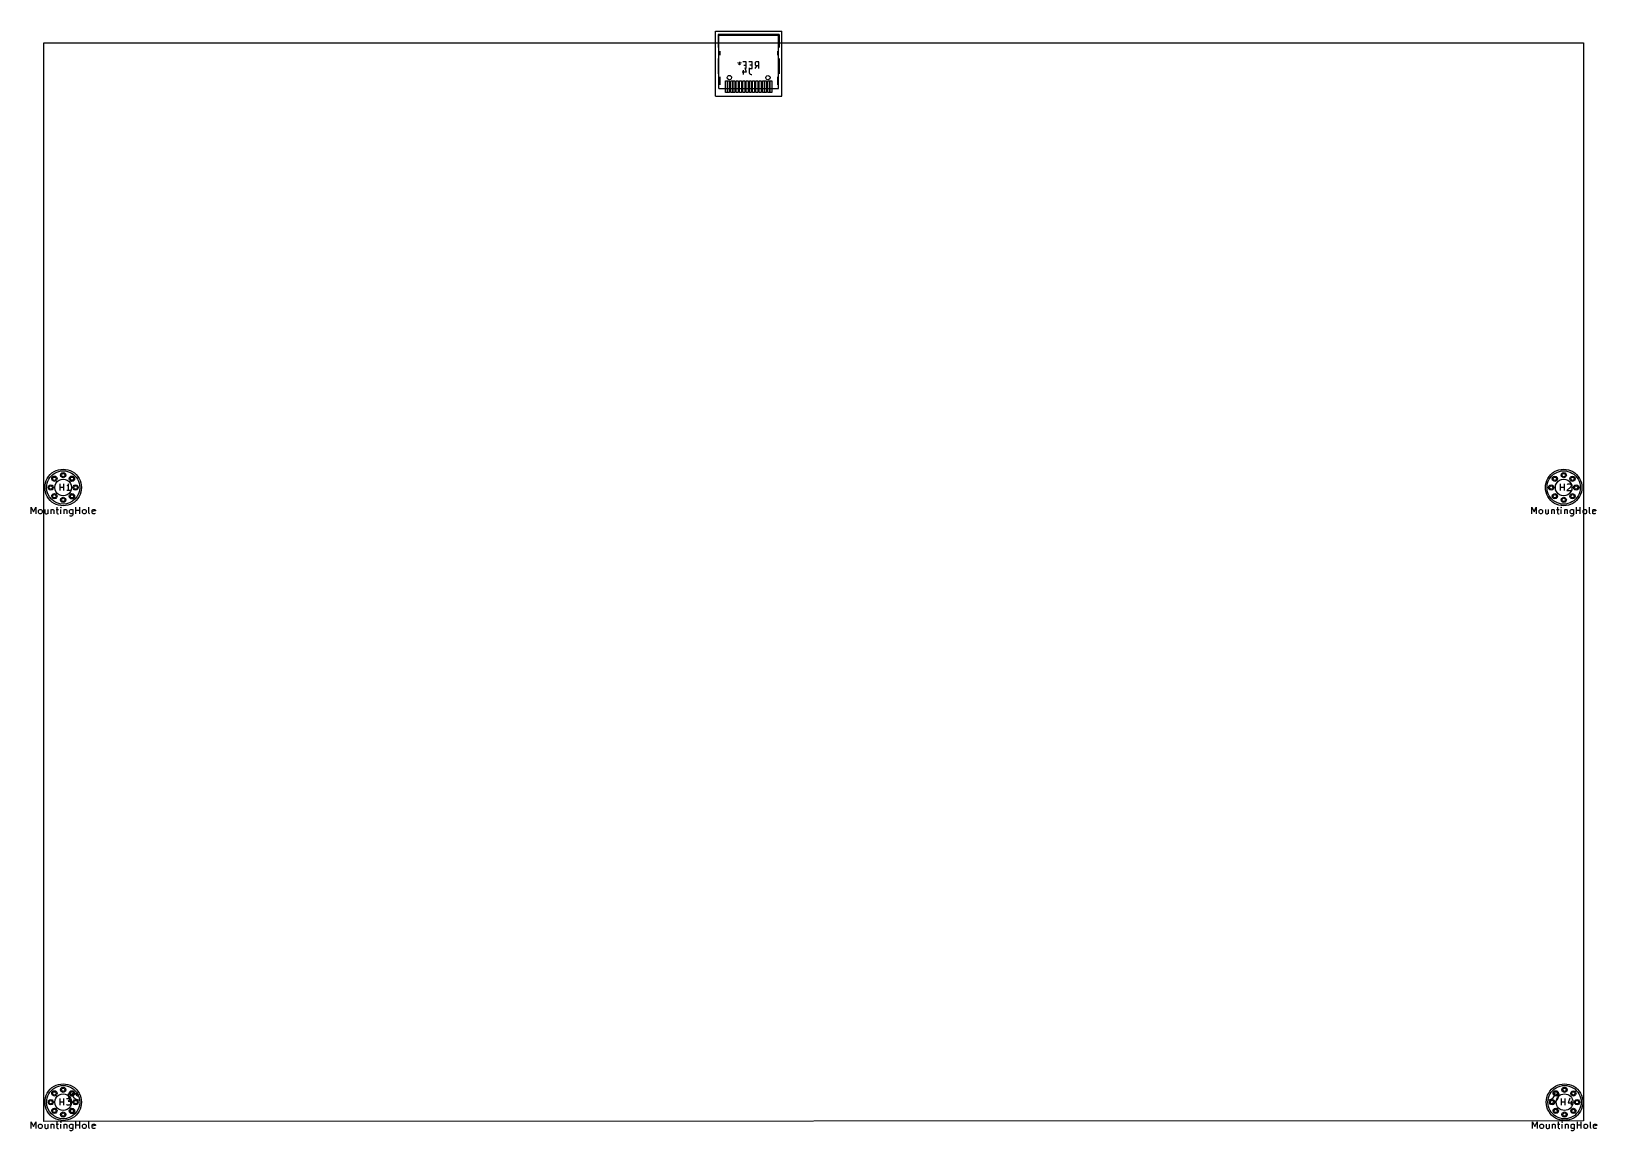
# Model space of a CAD drawing. Extents: x 0 to 235, y -164 to 2.
import ezdxf

# ---------------------------------------------------------------- set-up
doc = ezdxf.new("R2010")
doc.units = 0
doc.layers.get('0').update_dxf_attribs({"linetype": 'CONTINUOUS'})

msp = doc.modelspace()

# ---------------------------------------------------------------- linework, layer by layer
at = {"color": 7}
for p, q in [((103.08082, 1.528491), (113.0808, 1.528491)), ((103.08082, -8.222569), (103.08082, 1.528491)), ((103.48214, 1.028111), (103.48214, -0.922609)), ((112.68202, 1.028111), (103.48214, 1.028111)), ((103.61168, -7.046549), (103.61168, 0.903651)), ((112.55248, 0.903651), (103.61168, 0.903651)), ((112.55248, -7.046549), (112.55248, 0.903651)), ((112.68202, 1.028111), (112.68202, -0.922609)), ((113.0808, -8.222569), (113.0808, 1.528491)), ((2.20726, -162.210069), (2.20726, -0.208869)), ((2.20726, -0.208869), (233.50728, -0.208869)), ((103.76154, -1.450929), (103.76154, -2.052909)), ((103.76154, -1.450929), (103.76154, -2.052909)), ((103.76154, -1.450929), (103.76154, -2.052909)), ((103.76154, -1.450929), (103.76154, -2.052909)), ((103.76154, -1.450929), (103.76154, -2.052909)), ((103.76154, -1.450929), (103.76154, -2.052909)), ((112.40262, -1.450929), (112.40262, -2.052909)), ((112.40262, -1.450929), (112.40262, -2.052909)), ((112.40262, -1.450929), (112.40262, -2.052909)), ((112.40262, -1.450929), (112.40262, -2.052909)), ((112.40262, -1.450929), (112.40262, -2.052909)), ((112.40262, -1.450929), (112.40262, -2.052909)), ((233.50728, -0.208869), (233.50728, -162.111009)), ((103.48214, -2.571069), (103.48214, -4.872309)), ((106.70032, -3.312749), (106.46156, -3.216229)), ((106.70032, -3.312749), (106.55808, -3.503249)), ((106.70032, -3.073989), (106.70032, -3.312749)), ((106.93908, -3.216229), (106.70032, -3.312749)), ((106.84256, -3.503249), (106.70032, -3.312749)), ((107.73156, -4.631009), (107.11434, -4.631009)), ((107.70108, -3.073989), (107.22356, -3.073989)), ((107.25658, -4.295729), (107.25658, -4.963749)), ((107.36834, -3.551509), (107.70108, -3.551509)), ((107.49534, -3.914729), (107.73156, -4.631009)), ((107.70108, -4.074749), (107.70108, -3.073989)), ((108.60532, -3.073989), (108.13034, -3.073989)), ((108.13034, -4.074749), (108.60532, -4.074749)), ((108.16082, -3.962989), (108.16082, -4.676729)), ((108.16082, -4.676729), (108.20908, -4.821509)), ((108.60532, -3.551509), (108.27258, -3.551509)), ((108.60532, -4.074749), (108.60532, -3.073989)), ((109.0803, -3.170509), (109.03458, -3.264489)), ((109.03458, -3.264489), (109.03458, -3.406729)), ((109.03458, -3.406729), (109.0803, -3.503249)), ((109.03458, -4.074749), (109.36732, -3.597229)), ((109.12856, -3.122249), (109.0803, -3.170509)), ((109.0803, -3.503249), (109.12856, -3.551509)), ((109.22508, -3.073989), (109.12856, -3.122249)), ((109.12856, -3.551509), (109.22508, -3.597229)), ((109.60608, -3.073989), (109.22508, -3.073989)), ((109.22508, -3.597229), (109.60608, -3.597229)), ((109.60608, -4.074749), (109.60608, -3.073989)), ((112.68202, -2.571069), (112.68202, -4.872309)), ((103.61168, -7.046549), (112.55248, -7.046549)), ((103.76154, -5.332049), (103.76154, -6.530929)), ((103.76154, -5.332049), (103.76154, -6.530929)), ((103.76154, -5.332049), (103.76154, -6.530929)), ((103.76154, -5.332049), (103.76154, -6.530929)), ((103.76154, -5.332049), (103.76154, -6.530929)), ((103.76154, -5.332049), (103.76154, -6.530929)), ((104.582722, -7.648097), (104.582722, -5.898088)), ((104.582722, -5.898088), (104.882696, -5.898088)), ((104.582722, -7.648097), (104.582722, -5.898088)), ((104.582722, -5.898088), (104.882696, -5.898088)), ((104.582722, -7.648097), (104.582722, -5.898088)), ((104.582722, -5.898088), (104.882696, -5.898088)), ((104.882696, -7.648097), (104.882696, -5.898088)), ((104.882696, -5.898088), (105.182924, -5.898088)), ((104.882696, -5.898088), (104.882696, -7.648097)), ((104.882696, -7.648097), (104.882696, -5.898088)), ((104.882696, -5.898088), (105.182924, -5.898088)), ((104.882696, -5.898088), (104.882696, -7.648097)), ((104.882696, -7.648097), (104.882696, -5.898088)), ((104.882696, -5.898088), (105.182924, -5.898088)), ((104.882696, -5.898088), (104.882696, -7.648097)), ((105.182924, -5.898088), (105.182924, -7.648097)), ((105.182924, -5.898088), (105.182924, -7.648097)), ((105.182924, -5.898088), (105.182924, -7.648097)), ((105.382822, -7.648097), (105.382822, -5.898088)), ((105.382822, -5.898088), (105.682796, -5.898088)), ((105.382822, -7.648097), (105.382822, -5.898088)), ((105.382822, -5.898088), (105.682796, -5.898088)), ((105.382822, -7.648097), (105.382822, -5.898088)), ((105.382822, -5.898088), (105.682796, -5.898088)), ((105.517831, -5.43309), (105.517831, -5.43309)), ((105.517831, -5.43309), (105.517831, -5.43309)), ((105.517831, -5.43309), (105.517831, -5.43309)), ((105.517831, -5.43309), (105.517831, -5.43309)), ((105.682796, -7.648097), (105.682796, -5.898088)), ((105.682796, -5.898088), (105.98277, -5.898088)), ((105.682796, -5.898088), (105.682796, -7.648097)), ((105.682796, -7.648097), (105.682796, -5.898088)), ((105.682796, -5.898088), (105.98277, -5.898088)), ((105.682796, -5.898088), (105.682796, -7.648097)), ((105.682796, -7.648097), (105.682796, -5.898088)), ((105.682796, -5.898088), (105.98277, -5.898088)), ((105.682796, -5.898088), (105.682796, -7.648097)), ((105.98277, -5.898088), (105.98277, -7.648097)), ((105.98277, -5.898088), (105.98277, -7.648097)), ((105.98277, -5.898088), (105.98277, -7.648097)), ((106.182922, -7.648097), (106.182922, -5.898088)), ((106.182922, -5.898088), (106.482896, -5.898088)), ((106.182922, -7.648097), (106.182922, -5.898088)), ((106.182922, -5.898088), (106.482896, -5.898088)), ((106.182922, -7.648097), (106.182922, -5.898088)), ((106.182922, -5.898088), (106.482896, -5.898088)), ((106.482896, -5.898088), (106.482896, -7.648097)), ((106.482896, -5.898088), (106.482896, -7.648097)), ((106.482896, -5.898088), (106.482896, -7.648097)), ((106.682794, -7.648097), (106.682794, -5.898088)), ((106.682794, -5.898088), (106.982768, -5.898088)), ((106.682794, -7.648097), (106.682794, -5.898088)), ((106.682794, -5.898088), (106.982768, -5.898088)), ((106.682794, -7.648097), (106.682794, -5.898088)), ((106.682794, -5.898088), (106.982768, -5.898088)), ((106.982768, -5.898088), (106.982768, -7.648097)), ((106.982768, -5.898088), (106.982768, -7.648097)), ((106.982768, -5.898088), (106.982768, -7.648097)), ((107.18292, -7.648097), (107.18292, -5.898088)), ((107.18292, -5.898088), (107.482894, -5.898088)), ((107.18292, -7.648097), (107.18292, -5.898088)), ((107.18292, -5.898088), (107.482894, -5.898088)), ((107.18292, -7.648097), (107.18292, -5.898088)), ((107.18292, -5.898088), (107.482894, -5.898088)), ((107.482894, -5.898088), (107.482894, -7.648097)), ((107.482894, -5.898088), (107.482894, -7.648097)), ((107.482894, -5.898088), (107.482894, -7.648097)), ((107.682792, -7.648097), (107.682792, -5.898088)), ((107.682792, -5.898088), (107.982766, -5.898088)), ((107.682792, -7.648097), (107.682792, -5.898088)), ((107.682792, -5.898088), (107.982766, -5.898088)), ((107.682792, -7.648097), (107.682792, -5.898088)), ((107.682792, -5.898088), (107.982766, -5.898088)), ((107.982766, -5.898088), (107.982766, -7.648097)), ((107.982766, -5.898088), (107.982766, -7.648097)), ((107.982766, -5.898088), (107.982766, -7.648097)), ((108.182918, -7.648097), (108.182918, -5.898088)), ((108.182918, -5.898088), (108.482892, -5.898088)), ((108.182918, -7.648097), (108.182918, -5.898088)), ((108.182918, -5.898088), (108.482892, -5.898088)), ((108.182918, -7.648097), (108.182918, -5.898088)), ((108.182918, -5.898088), (108.482892, -5.898088)), ((108.20908, -4.821509), (108.30306, -4.915489)), ((108.30306, -4.915489), (108.44784, -4.963749)), ((108.44784, -4.963749), (108.54182, -4.963749)), ((108.482892, -5.898088), (108.482892, -7.648097)), ((108.482892, -5.898088), (108.482892, -7.648097)), ((108.482892, -5.898088), (108.482892, -7.648097)), ((108.68279, -7.648097), (108.68279, -5.898088)), ((108.68279, -5.898088), (108.982764, -5.898088)), ((108.68279, -7.648097), (108.68279, -5.898088)), ((108.68279, -5.898088), (108.982764, -5.898088)), ((108.68279, -7.648097), (108.68279, -5.898088)), ((108.68279, -5.898088), (108.982764, -5.898088)), ((108.982764, -5.898088), (108.982764, -7.648097)), ((108.982764, -5.898088), (108.982764, -7.648097)), ((108.982764, -5.898088), (108.982764, -7.648097)), ((109.182916, -7.648097), (109.182916, -5.898088)), ((109.182916, -5.898088), (109.48289, -5.898088)), ((109.182916, -7.648097), (109.182916, -5.898088)), ((109.182916, -5.898088), (109.48289, -5.898088)), ((109.182916, -7.648097), (109.182916, -5.898088)), ((109.182916, -5.898088), (109.48289, -5.898088)), ((109.48289, -5.898088), (109.48289, -7.648097)), ((109.48289, -5.898088), (109.48289, -7.648097)), ((109.48289, -5.898088), (109.48289, -7.648097)), ((109.682788, -7.648097), (109.682788, -5.898088)), ((109.682788, -5.898088), (109.982762, -5.898088)), ((109.682788, -7.648097), (109.682788, -5.898088)), ((109.682788, -5.898088), (109.982762, -5.898088)), ((109.682788, -7.648097), (109.682788, -5.898088)), ((109.682788, -5.898088), (109.982762, -5.898088)), ((109.982762, -5.898088), (109.982762, -7.648097)), ((109.982762, -5.898088), (109.982762, -7.648097)), ((109.982762, -5.898088), (109.982762, -7.648097)), ((110.182914, -7.648097), (110.182914, -5.898088)), ((110.182914, -5.898088), (110.482888, -5.898088)), ((110.182914, -7.648097), (110.182914, -5.898088)), ((110.182914, -5.898088), (110.482888, -5.898088)), ((110.182914, -7.648097), (110.182914, -5.898088)), ((110.182914, -5.898088), (110.482888, -5.898088)), ((110.482888, -5.898088), (110.482888, -7.648097)), ((110.482888, -7.648097), (110.482888, -5.898088)), ((110.482888, -5.898088), (110.782862, -5.898088)), ((110.482888, -5.898088), (110.482888, -7.648097)), ((110.482888, -7.648097), (110.482888, -5.898088)), ((110.482888, -5.898088), (110.782862, -5.898088)), ((110.482888, -5.898088), (110.482888, -7.648097)), ((110.482888, -7.648097), (110.482888, -5.898088)), ((110.482888, -5.898088), (110.782862, -5.898088)), ((110.782862, -5.898088), (110.782862, -7.648097)), ((110.782862, -5.898088), (110.782862, -7.648097)), ((110.782862, -5.898088), (110.782862, -7.648097)), ((110.98276, -7.648097), (110.98276, -5.898088)), ((110.98276, -5.898088), (111.282734, -5.898088)), ((110.98276, -7.648097), (110.98276, -5.898088)), ((110.98276, -5.898088), (111.282734, -5.898088)), ((110.98276, -7.648097), (110.98276, -5.898088)), ((110.98276, -5.898088), (111.282734, -5.898088)), ((111.282734, -7.648097), (111.282734, -5.898088)), ((111.282734, -5.898088), (111.582708, -5.898088)), ((111.282734, -5.898088), (111.282734, -7.648097)), ((111.282734, -7.648097), (111.282734, -5.898088)), ((111.282734, -5.898088), (111.582708, -5.898088)), ((111.282734, -5.898088), (111.282734, -7.648097)), ((111.282734, -7.648097), (111.282734, -5.898088)), ((111.282734, -5.898088), (111.582708, -5.898088)), ((111.282734, -5.898088), (111.282734, -7.648097)), ((111.297855, -5.43309), (111.297855, -5.43309)), ((111.297855, -5.43309), (111.297855, -5.43309)), ((111.297855, -5.43309), (111.297855, -5.43309)), ((111.297855, -5.43309), (111.297855, -5.43309)), ((111.582708, -5.898088), (111.582708, -7.648097)), ((111.582708, -5.898088), (111.582708, -7.648097)), ((111.582708, -5.898088), (111.582708, -7.648097)), ((112.40262, -5.332049), (112.40262, -6.530929)), ((112.40262, -5.332049), (112.40262, -6.530929)), ((112.40262, -5.332049), (112.40262, -6.530929)), ((112.40262, -5.332049), (112.40262, -6.530929)), ((112.40262, -5.332049), (112.40262, -6.530929)), ((112.40262, -5.332049), (112.40262, -6.530929)), ((103.08082, -8.222569), (113.0808, -8.222569)), ((104.882696, -7.648097), (104.582722, -7.648097)), ((104.882696, -7.648097), (104.582722, -7.648097)), ((104.882696, -7.648097), (104.582722, -7.648097)), ((105.182924, -7.648097), (104.882696, -7.648097)), ((105.182924, -7.648097), (104.882696, -7.648097)), ((105.182924, -7.648097), (104.882696, -7.648097)), ((105.682796, -7.648097), (105.382822, -7.648097)), ((105.682796, -7.648097), (105.382822, -7.648097)), ((105.682796, -7.648097), (105.382822, -7.648097)), ((105.98277, -7.648097), (105.682796, -7.648097)), ((105.98277, -7.648097), (105.682796, -7.648097)), ((105.98277, -7.648097), (105.682796, -7.648097)), ((106.482896, -7.648097), (106.182922, -7.648097)), ((106.482896, -7.648097), (106.182922, -7.648097)), ((106.482896, -7.648097), (106.182922, -7.648097)), ((106.982768, -7.648097), (106.682794, -7.648097)), ((106.982768, -7.648097), (106.682794, -7.648097)), ((106.982768, -7.648097), (106.682794, -7.648097)), ((107.482894, -7.648097), (107.18292, -7.648097)), ((107.482894, -7.648097), (107.18292, -7.648097)), ((107.482894, -7.648097), (107.18292, -7.648097)), ((107.982766, -7.648097), (107.682792, -7.648097)), ((107.982766, -7.648097), (107.682792, -7.648097)), ((107.982766, -7.648097), (107.682792, -7.648097)), ((108.482892, -7.648097), (108.182918, -7.648097)), ((108.482892, -7.648097), (108.182918, -7.648097)), ((108.482892, -7.648097), (108.182918, -7.648097)), ((108.982764, -7.648097), (108.68279, -7.648097)), ((108.982764, -7.648097), (108.68279, -7.648097)), ((108.982764, -7.648097), (108.68279, -7.648097)), ((109.48289, -7.648097), (109.182916, -7.648097)), ((109.48289, -7.648097), (109.182916, -7.648097)), ((109.48289, -7.648097), (109.182916, -7.648097)), ((109.982762, -7.648097), (109.682788, -7.648097)), ((109.982762, -7.648097), (109.682788, -7.648097)), ((109.982762, -7.648097), (109.682788, -7.648097)), ((110.482888, -7.648097), (110.182914, -7.648097)), ((110.482888, -7.648097), (110.182914, -7.648097)), ((110.482888, -7.648097), (110.182914, -7.648097)), ((110.782862, -7.648097), (110.482888, -7.648097)), ((110.782862, -7.648097), (110.482888, -7.648097)), ((110.782862, -7.648097), (110.482888, -7.648097)), ((111.282734, -7.648097), (110.98276, -7.648097)), ((111.282734, -7.648097), (110.98276, -7.648097)), ((111.282734, -7.648097), (110.98276, -7.648097)), ((111.582708, -7.648097), (111.282734, -7.648097)), ((111.582708, -7.648097), (111.282734, -7.648097)), ((111.582708, -7.648097), (111.282734, -7.648097)), ((4.022992, -65.670257), (4.022992, -65.670257)), ((4.022992, -65.670257), (4.022992, -65.670257)), ((4.172991, -65.670257), (4.172991, -65.670257)), ((4.172991, -65.670257), (4.172991, -65.670257)), ((4.172991, -65.670257), (4.172991, -65.670257)), ((4.172991, -65.670257), (4.172991, -65.670257)), ((5.348821, -65.121109), (5.348821, -65.121109)), ((5.348821, -65.121109), (5.348821, -65.121109)), ((5.498821, -65.121109), (5.498821, -65.121109)), ((5.498821, -65.121109), (5.498821, -65.121109)), ((5.498821, -65.121109), (5.498821, -65.121109)), ((5.498821, -65.121109), (5.498821, -65.121109)), ((6.674625, -65.670257), (6.674625, -65.670257)), ((6.674625, -65.670257), (6.674625, -65.670257)), ((6.824624, -65.670257), (6.824624, -65.670257)), ((6.824624, -65.670257), (6.824624, -65.670257)), ((6.824624, -65.670257), (6.824624, -65.670257)), ((6.824624, -65.670257), (6.824624, -65.670257)), ((229.447916, -65.670257), (229.447916, -65.670257)), ((229.447916, -65.670257), (229.447916, -65.670257)), ((229.597915, -65.670257), (229.597915, -65.670257)), ((229.597915, -65.670257), (229.597915, -65.670257)), ((229.597915, -65.670257), (229.597915, -65.670257)), ((229.597915, -65.670257), (229.597915, -65.670257)), ((230.773796, -65.121109), (230.773796, -65.121109)), ((230.773796, -65.121109), (230.773796, -65.121109)), ((230.923795, -65.121109), (230.923795, -65.121109)), ((230.923795, -65.121109), (230.923795, -65.121109)), ((230.923795, -65.121109), (230.923795, -65.121109)), ((230.923795, -65.121109), (230.923795, -65.121109)), ((232.099676, -65.670257), (232.099676, -65.670257)), ((232.099676, -65.670257), (232.099676, -65.670257)), ((232.249675, -65.670257), (232.249675, -65.670257)), ((232.249675, -65.670257), (232.249675, -65.670257)), ((232.249675, -65.670257), (232.249675, -65.670257)), ((232.249675, -65.670257), (232.249675, -65.670257)), ((3.473819, -66.996137), (3.473819, -66.996137)), ((3.473819, -66.996137), (3.473819, -66.996137)), ((3.623818, -66.996137), (3.623818, -66.996137)), ((3.623818, -66.996137), (3.623818, -66.996137)), ((3.623818, -66.996137), (3.623818, -66.996137)), ((3.623818, -66.996137), (3.623818, -66.996137)), ((4.6355, -67.447749), (4.6355, -66.446989)), ((4.6355, -66.924509), (5.207, -66.924509)), ((5.207, -67.447749), (5.207, -66.446989)), ((5.73024, -66.685749), (5.63626, -66.734009)), ((6.20776, -67.447749), (5.63626, -67.447749)), ((5.82676, -66.589229), (5.73024, -66.685749)), ((5.92074, -66.446989), (5.82676, -66.589229)), ((5.92074, -67.447749), (5.92074, -66.446989)), ((6.348821, -66.996137), (6.348821, -66.996137)), ((6.348821, -66.996137), (6.348821, -66.996137)), ((7.223799, -66.996137), (7.223799, -66.996137)), ((7.223799, -66.996137), (7.223799, -66.996137)), ((7.373798, -66.996137), (7.373798, -66.996137)), ((7.373798, -66.996137), (7.373798, -66.996137)), ((7.373798, -66.996137), (7.373798, -66.996137)), ((7.373798, -66.996137), (7.373798, -66.996137)), ((7.598821, -66.996137), (7.598821, -66.996137)), ((7.598821, -66.996137), (7.598821, -66.996137)), ((7.598821, -66.996137), (7.598821, -66.996137)), ((7.598821, -66.996137), (7.598821, -66.996137)), ((7.598821, -66.996137), (7.598821, -66.996137)), ((7.848829, -66.996137), (7.848829, -66.996137)), ((228.898768, -66.996137), (228.898768, -66.996137)), ((228.898768, -66.996137), (228.898768, -66.996137)), ((229.048767, -66.996137), (229.048767, -66.996137)), ((229.048767, -66.996137), (229.048767, -66.996137)), ((229.048767, -66.996137), (229.048767, -66.996137)), ((229.048767, -66.996137), (229.048767, -66.996137)), ((230.0605, -67.447749), (230.0605, -66.446989)), ((230.0605, -66.924509), (230.632, -66.924509)), ((230.632, -67.447749), (230.632, -66.446989)), ((231.5845, -66.876249), (231.013, -67.447749)), ((231.013, -67.447749), (231.63276, -67.447749)), ((231.06126, -66.543509), (231.10952, -66.495249)), ((231.10952, -66.495249), (231.2035, -66.446989)), ((231.2035, -66.446989), (231.44226, -66.446989)), ((231.44226, -66.446989), (231.53624, -66.495249)), ((231.53624, -66.495249), (231.5845, -66.543509)), ((231.5845, -66.543509), (231.63276, -66.637489)), ((231.63276, -66.734009), (231.5845, -66.876249)), ((231.63276, -66.637489), (231.63276, -66.734009)), ((231.773796, -66.996137), (231.773796, -66.996137)), ((231.773796, -66.996137), (231.773796, -66.996137)), ((232.648824, -66.996137), (232.648824, -66.996137)), ((232.648824, -66.996137), (232.648824, -66.996137)), ((232.798823, -66.996137), (232.798823, -66.996137)), ((232.798823, -66.996137), (232.798823, -66.996137)), ((232.798823, -66.996137), (232.798823, -66.996137)), ((232.798823, -66.996137), (232.798823, -66.996137)), ((233.023796, -66.996137), (233.023796, -66.996137)), ((233.023796, -66.996137), (233.023796, -66.996137)), ((233.023796, -66.996137), (233.023796, -66.996137)), ((233.023796, -66.996137), (233.023796, -66.996137)), ((233.023796, -66.996137), (233.023796, -66.996137)), ((233.273803, -66.996137), (233.273803, -66.996137)), ((0.31242, -70.947869), (0.31242, -69.947109)), ((0.31242, -69.947109), (0.64516, -70.660849)), ((0.64516, -70.660849), (0.9779, -69.947109)), ((0.9779, -69.947109), (0.9779, -70.947869)), ((1.40716, -70.470349), (1.45542, -70.376369)), ((1.40716, -70.757369), (1.40716, -70.470349)), ((1.45542, -70.376369), (1.50114, -70.328109)), ((1.50114, -70.328109), (1.59766, -70.279849)), ((1.59766, -70.279849), (1.7399, -70.279849)), ((1.7399, -70.279849), (1.83642, -70.328109)), ((1.83642, -70.328109), (1.88214, -70.376369)), ((1.88214, -70.376369), (1.9304, -70.470349)), ((1.9304, -70.470349), (1.9304, -70.757369)), ((2.35966, -70.279849), (2.35966, -70.803089)), ((2.78892, -70.279849), (2.78892, -70.947869)), ((3.2639, -70.279849), (3.2639, -70.947869)), ((3.2639, -70.376369), (3.31216, -70.328109)), ((3.31216, -70.328109), (3.40614, -70.279849)), ((3.40614, -70.279849), (3.55092, -70.279849)), ((3.55092, -70.279849), (3.6449, -70.328109)), ((3.6449, -70.328109), (3.69316, -70.424629)), ((3.69316, -70.424629), (3.69316, -70.947869)), ((4.022992, -68.322017), (4.022992, -68.322017)), ((4.022992, -68.322017), (4.022992, -68.322017)), ((4.0259, -70.279849), (4.4069, -70.279849)), ((4.16814, -69.947109), (4.16814, -70.803089)), ((4.172991, -68.322017), (4.172991, -68.322017)), ((4.172991, -68.322017), (4.172991, -68.322017)), ((4.172991, -68.322017), (4.172991, -68.322017)), ((4.172991, -68.322017), (4.172991, -68.322017)), ((4.73964, -69.947109), (4.69392, -69.995369)), ((4.69392, -69.995369), (4.73964, -70.043629)), ((4.7879, -69.995369), (4.73964, -69.947109)), ((4.73964, -69.947109), (4.73964, -70.043629)), ((4.73964, -70.043629), (4.7879, -69.995369)), ((4.73964, -70.947869), (4.73964, -70.279849)), ((5.21716, -70.279849), (5.21716, -70.947869)), ((5.21716, -70.376369), (5.26542, -70.328109)), ((5.26542, -70.328109), (5.3594, -70.279849)), ((5.348821, -68.871165), (5.348821, -68.871165)), ((5.348821, -68.871165), (5.348821, -68.871165)), ((5.3594, -70.279849), (5.50164, -70.279849)), ((5.498821, -68.871165), (5.498821, -68.871165)), ((5.498821, -68.871165), (5.498821, -68.871165)), ((5.498821, -68.871165), (5.498821, -68.871165)), ((5.498821, -68.871165), (5.498821, -68.871165)), ((5.50164, -70.279849), (5.59816, -70.328109)), ((5.59816, -70.328109), (5.64642, -70.424629)), ((5.64642, -70.424629), (5.64642, -70.947869)), ((6.07314, -70.470349), (6.1214, -70.376369)), ((6.07314, -70.757369), (6.07314, -70.470349)), ((6.1214, -70.376369), (6.16966, -70.328109)), ((6.16966, -70.328109), (6.26364, -70.279849)), ((6.26364, -70.279849), (6.45414, -70.279849)), ((6.45414, -70.279849), (6.55066, -70.328109)), ((6.55066, -70.279849), (6.55066, -71.090109)), ((6.674625, -68.322017), (6.674625, -68.322017)), ((6.674625, -68.322017), (6.674625, -68.322017)), ((6.824624, -68.322017), (6.824624, -68.322017)), ((6.824624, -68.322017), (6.824624, -68.322017)), ((6.824624, -68.322017), (6.824624, -68.322017)), ((6.824624, -68.322017), (6.824624, -68.322017)), ((7.02564, -70.947869), (7.02564, -69.947109)), ((7.02564, -70.424629), (7.59714, -70.424629)), ((7.59714, -70.947869), (7.59714, -69.947109)), ((8.0264, -70.470349), (8.07466, -70.376369)), ((8.0264, -70.757369), (8.0264, -70.470349)), ((8.07466, -70.376369), (8.12038, -70.328109)), ((8.12038, -70.328109), (8.2169, -70.279849)), ((8.2169, -70.279849), (8.35914, -70.279849)), ((8.35914, -70.279849), (8.45566, -70.328109)), ((8.45566, -70.328109), (8.50138, -70.376369)), ((8.50138, -70.376369), (8.54964, -70.470349)), ((8.54964, -70.470349), (8.54964, -70.757369)), ((8.9789, -70.803089), (8.9789, -69.947109)), ((9.45388, -70.424629), (9.50214, -70.328109)), ((9.45388, -70.803089), (9.45388, -70.424629)), ((9.9314, -70.518609), (9.45388, -70.615129)), ((9.50214, -70.328109), (9.59866, -70.279849)), ((9.59866, -70.279849), (9.78916, -70.279849)), ((9.78916, -70.279849), (9.88314, -70.328109)), ((9.88314, -70.328109), (9.9314, -70.424629)), ((9.9314, -70.424629), (9.9314, -70.518609)), ((225.73742, -70.947869), (225.73742, -69.947109)), ((225.73742, -69.947109), (226.07016, -70.660849)), ((226.07016, -70.660849), (226.4029, -69.947109)), ((226.4029, -69.947109), (226.4029, -70.947869)), ((226.83216, -70.470349), (226.88042, -70.376369)), ((226.83216, -70.757369), (226.83216, -70.470349)), ((226.88042, -70.376369), (226.92614, -70.328109)), ((226.92614, -70.328109), (227.02266, -70.279849)), ((227.02266, -70.279849), (227.1649, -70.279849)), ((227.1649, -70.279849), (227.26142, -70.328109)), ((227.26142, -70.328109), (227.30714, -70.376369)), ((227.30714, -70.376369), (227.3554, -70.470349)), ((227.3554, -70.470349), (227.3554, -70.757369)), ((227.78466, -70.279849), (227.78466, -70.803089)), ((228.21392, -70.279849), (228.21392, -70.947869)), ((228.6889, -70.279849), (228.6889, -70.947869)), ((228.6889, -70.376369), (228.73716, -70.328109)), ((228.73716, -70.328109), (228.83114, -70.279849)), ((228.83114, -70.279849), (228.97592, -70.279849)), ((228.97592, -70.279849), (229.0699, -70.328109)), ((229.0699, -70.328109), (229.11816, -70.424629)), ((229.11816, -70.424629), (229.11816, -70.947869)), ((229.447916, -68.322017), (229.447916, -68.322017)), ((229.447916, -68.322017), (229.447916, -68.322017)), ((229.4509, -70.279849), (229.8319, -70.279849)), ((229.59314, -69.947109), (229.59314, -70.803089)), ((229.597915, -68.322017), (229.597915, -68.322017)), ((229.597915, -68.322017), (229.597915, -68.322017)), ((229.597915, -68.322017), (229.597915, -68.322017)), ((229.597915, -68.322017), (229.597915, -68.322017)), ((230.16464, -69.947109), (230.11892, -69.995369)), ((230.11892, -69.995369), (230.16464, -70.043629)), ((230.2129, -69.995369), (230.16464, -69.947109)), ((230.16464, -69.947109), (230.16464, -70.043629)), ((230.16464, -70.043629), (230.2129, -69.995369)), ((230.16464, -70.947869), (230.16464, -70.279849)), ((230.64216, -70.279849), (230.64216, -70.947869)), ((230.64216, -70.376369), (230.69042, -70.328109)), ((230.69042, -70.328109), (230.7844, -70.279849)), ((230.773796, -68.871165), (230.773796, -68.871165)), ((230.773796, -68.871165), (230.773796, -68.871165)), ((230.7844, -70.279849), (230.92664, -70.279849)), ((230.923795, -68.871165), (230.923795, -68.871165)), ((230.923795, -68.871165), (230.923795, -68.871165)), ((230.923795, -68.871165), (230.923795, -68.871165)), ((230.923795, -68.871165), (230.923795, -68.871165)), ((230.92664, -70.279849), (231.02316, -70.328109)), ((231.02316, -70.328109), (231.07142, -70.424629)), ((231.07142, -70.424629), (231.07142, -70.947869)), ((231.49814, -70.470349), (231.5464, -70.376369)), ((231.49814, -70.757369), (231.49814, -70.470349)), ((231.5464, -70.376369), (231.59466, -70.328109)), ((231.59466, -70.328109), (231.68864, -70.279849)), ((231.68864, -70.279849), (231.87914, -70.279849)), ((231.87914, -70.279849), (231.97566, -70.328109)), ((231.97566, -70.279849), (231.97566, -71.090109)), ((232.099676, -68.322017), (232.099676, -68.322017)), ((232.099676, -68.322017), (232.099676, -68.322017)), ((232.249675, -68.322017), (232.249675, -68.322017)), ((232.249675, -68.322017), (232.249675, -68.322017)), ((232.249675, -68.322017), (232.249675, -68.322017)), ((232.249675, -68.322017), (232.249675, -68.322017)), ((232.45064, -70.947869), (232.45064, -69.947109)), ((232.45064, -70.424629), (233.02214, -70.424629)), ((233.02214, -70.947869), (233.02214, -69.947109)), ((233.4514, -70.470349), (233.49966, -70.376369)), ((233.4514, -70.757369), (233.4514, -70.470349)), ((233.49966, -70.376369), (233.54538, -70.328109)), ((233.54538, -70.328109), (233.6419, -70.279849)), ((233.6419, -70.279849), (233.78414, -70.279849)), ((233.78414, -70.279849), (233.88066, -70.328109)), ((233.88066, -70.328109), (233.92638, -70.376369)), ((233.92638, -70.376369), (233.97464, -70.470349)), ((233.97464, -70.470349), (233.97464, -70.757369)), ((234.4039, -70.803089), (234.4039, -69.947109)), ((234.87888, -70.424629), (234.92714, -70.328109)), ((234.87888, -70.803089), (234.87888, -70.424629)), ((235.3564, -70.518609), (234.87888, -70.615129)), ((234.92714, -70.328109), (235.02366, -70.279849)), ((235.02366, -70.279849), (235.21416, -70.279849)), ((235.21416, -70.279849), (235.30814, -70.328109)), ((235.30814, -70.328109), (235.3564, -70.424629)), ((235.3564, -70.424629), (235.3564, -70.518609)), ((1.45542, -70.851349), (1.40716, -70.757369)), ((1.50114, -70.899609), (1.45542, -70.851349)), ((1.59766, -70.947869), (1.50114, -70.899609)), ((1.7399, -70.947869), (1.59766, -70.947869)), ((1.83642, -70.899609), (1.7399, -70.947869)), ((1.88214, -70.851349), (1.83642, -70.899609)), ((1.9304, -70.757369), (1.88214, -70.851349)), ((2.35966, -70.803089), (2.40792, -70.899609)), ((2.40792, -70.899609), (2.5019, -70.947869)), ((2.5019, -70.947869), (2.64414, -70.947869)), ((2.64414, -70.947869), (2.74066, -70.899609)), ((2.74066, -70.899609), (2.78892, -70.851349)), ((4.16814, -70.803089), (4.2164, -70.899609)), ((4.2164, -70.899609), (4.31292, -70.947869)), ((4.31292, -70.947869), (4.4069, -70.947869)), ((6.1214, -70.851349), (6.07314, -70.757369)), ((6.16966, -70.899609), (6.1214, -70.851349)), ((6.21538, -71.280609), (6.1214, -71.232349)), ((6.26364, -70.947869), (6.16966, -70.899609)), ((6.36016, -71.280609), (6.21538, -71.280609)), ((6.45414, -70.947869), (6.26364, -70.947869)), ((6.45414, -71.232349), (6.36016, -71.280609)), ((6.55066, -70.899609), (6.45414, -70.947869)), ((6.5024, -71.184089), (6.45414, -71.232349)), ((6.55066, -71.090109), (6.5024, -71.184089)), ((8.07466, -70.851349), (8.0264, -70.757369)), ((8.12038, -70.899609), (8.07466, -70.851349)), ((8.2169, -70.947869), (8.12038, -70.899609)), ((8.35914, -70.947869), (8.2169, -70.947869)), ((8.45566, -70.899609), (8.35914, -70.947869)), ((8.50138, -70.851349), (8.45566, -70.899609)), ((8.54964, -70.757369), (8.50138, -70.851349)), ((9.02716, -70.899609), (8.9789, -70.803089)), ((9.12114, -70.947869), (9.02716, -70.899609)), ((9.50214, -70.899609), (9.45388, -70.803089)), ((9.59866, -70.947869), (9.50214, -70.899609)), ((9.78916, -70.947869), (9.59866, -70.947869)), ((9.88314, -70.899609), (9.78916, -70.947869)), ((226.88042, -70.851349), (226.83216, -70.757369)), ((226.92614, -70.899609), (226.88042, -70.851349)), ((227.02266, -70.947869), (226.92614, -70.899609)), ((227.1649, -70.947869), (227.02266, -70.947869)), ((227.26142, -70.899609), (227.1649, -70.947869)), ((227.30714, -70.851349), (227.26142, -70.899609)), ((227.3554, -70.757369), (227.30714, -70.851349)), ((227.78466, -70.803089), (227.83292, -70.899609)), ((227.83292, -70.899609), (227.9269, -70.947869)), ((227.9269, -70.947869), (228.06914, -70.947869)), ((228.06914, -70.947869), (228.16566, -70.899609)), ((228.16566, -70.899609), (228.21392, -70.851349)), ((229.59314, -70.803089), (229.6414, -70.899609)), ((229.6414, -70.899609), (229.73792, -70.947869)), ((229.73792, -70.947869), (229.8319, -70.947869)), ((231.5464, -70.851349), (231.49814, -70.757369)), ((231.59466, -70.899609), (231.5464, -70.851349)), ((231.64038, -71.280609), (231.5464, -71.232349)), ((231.68864, -70.947869), (231.59466, -70.899609)), ((231.78516, -71.280609), (231.64038, -71.280609)), ((231.87914, -70.947869), (231.68864, -70.947869)), ((231.87914, -71.232349), (231.78516, -71.280609)), ((231.97566, -70.899609), (231.87914, -70.947869)), ((231.9274, -71.184089), (231.87914, -71.232349)), ((231.97566, -71.090109), (231.9274, -71.184089)), ((233.49966, -70.851349), (233.4514, -70.757369)), ((233.54538, -70.899609), (233.49966, -70.851349)), ((233.6419, -70.947869), (233.54538, -70.899609)), ((233.78414, -70.947869), (233.6419, -70.947869)), ((233.88066, -70.899609), (233.78414, -70.947869)), ((233.92638, -70.851349), (233.88066, -70.899609)), ((233.97464, -70.757369), (233.92638, -70.851349)), ((234.45216, -70.899609), (234.4039, -70.803089)), ((234.54614, -70.947869), (234.45216, -70.899609)), ((234.92714, -70.899609), (234.87888, -70.803089)), ((235.02366, -70.947869), (234.92714, -70.899609)), ((235.21416, -70.947869), (235.02366, -70.947869)), ((235.30814, -70.899609), (235.21416, -70.947869)), ((5.348821, -157.450109), (5.348821, -157.450109)), ((5.348821, -157.450109), (5.348821, -157.450109)), ((5.498821, -157.450109), (5.498821, -157.450109)), ((5.498821, -157.450109), (5.498821, -157.450109)), ((5.498821, -157.450109), (5.498821, -157.450109)), ((5.498821, -157.450109), (5.498821, -157.450109)), ((230.900796, -157.450109), (230.900796, -157.450109)), ((230.900796, -157.450109), (230.900796, -157.450109)), ((231.050795, -157.450109), (231.050795, -157.450109)), ((231.050795, -157.450109), (231.050795, -157.450109)), ((231.050795, -157.450109), (231.050795, -157.450109)), ((231.050795, -157.450109), (231.050795, -157.450109)), ((3.473819, -159.325137), (3.473819, -159.325137)), ((3.473819, -159.325137), (3.473819, -159.325137)), ((3.623818, -159.325137), (3.623818, -159.325137)), ((3.623818, -159.325137), (3.623818, -159.325137)), ((3.623818, -159.325137), (3.623818, -159.325137)), ((3.623818, -159.325137), (3.623818, -159.325137)), ((4.022992, -157.999257), (4.022992, -157.999257)), ((4.022992, -157.999257), (4.022992, -157.999257)), ((4.172991, -157.999257), (4.172991, -157.999257)), ((4.172991, -157.999257), (4.172991, -157.999257)), ((4.172991, -157.999257), (4.172991, -157.999257)), ((4.172991, -157.999257), (4.172991, -157.999257)), ((4.6355, -159.776749), (4.6355, -158.775989)), ((4.6355, -159.253509), (5.207, -159.253509)), ((5.207, -159.776749), (5.207, -158.775989)), ((5.588, -158.775989), (6.20776, -158.775989)), ((5.63626, -159.728489), (5.588, -159.680229)), ((5.73024, -159.776749), (5.63626, -159.728489)), ((6.01726, -159.776749), (5.73024, -159.776749)), ((6.20776, -158.775989), (5.87248, -159.156989)), ((5.87248, -159.156989), (6.01726, -159.156989)), ((6.01726, -159.156989), (6.11124, -159.205249)), ((6.11124, -159.728489), (6.01726, -159.776749)), ((6.11124, -159.205249), (6.1595, -159.253509)), ((6.1595, -159.680229), (6.11124, -159.728489)), ((6.1595, -159.253509), (6.20776, -159.347489)), ((6.20776, -159.586249), (6.1595, -159.680229)), ((6.20776, -159.347489), (6.20776, -159.586249)), ((6.348821, -159.325137), (6.348821, -159.325137)), ((6.348821, -159.325137), (6.348821, -159.325137)), ((6.674625, -157.999257), (6.674625, -157.999257)), ((6.674625, -157.999257), (6.674625, -157.999257)), ((6.824624, -157.999257), (6.824624, -157.999257)), ((6.824624, -157.999257), (6.824624, -157.999257)), ((6.824624, -157.999257), (6.824624, -157.999257)), ((6.824624, -157.999257), (6.824624, -157.999257)), ((7.223799, -159.325137), (7.223799, -159.325137)), ((7.223799, -159.325137), (7.223799, -159.325137)), ((7.373798, -159.325137), (7.373798, -159.325137)), ((7.373798, -159.325137), (7.373798, -159.325137)), ((7.373798, -159.325137), (7.373798, -159.325137)), ((7.373798, -159.325137), (7.373798, -159.325137)), ((7.598821, -159.325137), (7.598821, -159.325137)), ((7.598821, -159.325137), (7.598821, -159.325137)), ((7.598821, -159.325137), (7.598821, -159.325137)), ((7.598821, -159.325137), (7.598821, -159.325137)), ((7.598821, -159.325137), (7.598821, -159.325137)), ((7.848829, -159.325137), (7.848829, -159.325137)), ((229.025768, -159.325137), (229.025768, -159.325137)), ((229.025768, -159.325137), (229.025768, -159.325137)), ((229.175767, -159.325137), (229.175767, -159.325137)), ((229.175767, -159.325137), (229.175767, -159.325137)), ((229.175767, -159.325137), (229.175767, -159.325137)), ((229.175767, -159.325137), (229.175767, -159.325137)), ((229.574916, -157.999257), (229.574916, -157.999257)), ((229.574916, -157.999257), (229.574916, -157.999257)), ((229.724915, -157.999257), (229.724915, -157.999257)), ((229.724915, -157.999257), (229.724915, -157.999257)), ((229.724915, -157.999257), (229.724915, -157.999257)), ((229.724915, -157.999257), (229.724915, -157.999257)), ((230.1875, -159.776749), (230.1875, -158.775989)), ((230.1875, -159.253509), (230.759, -159.253509)), ((230.759, -159.776749), (230.759, -158.775989)), ((231.42448, -158.727729), (231.18826, -159.444009)), ((231.18826, -159.444009), (231.80548, -159.444009)), ((231.66324, -159.108729), (231.66324, -159.776749)), ((231.900796, -159.325137), (231.900796, -159.325137)), ((231.900796, -159.325137), (231.900796, -159.325137)), ((232.226676, -157.999257), (232.226676, -157.999257)), ((232.226676, -157.999257), (232.226676, -157.999257)), ((232.376675, -157.999257), (232.376675, -157.999257)), ((232.376675, -157.999257), (232.376675, -157.999257)), ((232.376675, -157.999257), (232.376675, -157.999257)), ((232.376675, -157.999257), (232.376675, -157.999257)), ((232.775824, -159.325137), (232.775824, -159.325137)), ((232.775824, -159.325137), (232.775824, -159.325137)), ((232.925823, -159.325137), (232.925823, -159.325137)), ((232.925823, -159.325137), (232.925823, -159.325137)), ((232.925823, -159.325137), (232.925823, -159.325137)), ((232.925823, -159.325137), (232.925823, -159.325137)), ((233.150796, -159.325137), (233.150796, -159.325137)), ((233.150796, -159.325137), (233.150796, -159.325137)), ((233.150796, -159.325137), (233.150796, -159.325137)), ((233.150796, -159.325137), (233.150796, -159.325137)), ((233.150796, -159.325137), (233.150796, -159.325137)), ((233.400803, -159.325137), (233.400803, -159.325137)), ((233.50728, -162.111009), (2.20726, -162.210069)), ((4.022992, -160.651017), (4.022992, -160.651017)), ((4.022992, -160.651017), (4.022992, -160.651017)), ((4.172991, -160.651017), (4.172991, -160.651017)), ((4.172991, -160.651017), (4.172991, -160.651017)), ((4.172991, -160.651017), (4.172991, -160.651017)), ((4.172991, -160.651017), (4.172991, -160.651017)), ((5.348821, -161.200165), (5.348821, -161.200165)), ((5.348821, -161.200165), (5.348821, -161.200165)), ((5.498821, -161.200165), (5.498821, -161.200165)), ((5.498821, -161.200165), (5.498821, -161.200165)), ((5.498821, -161.200165), (5.498821, -161.200165)), ((5.498821, -161.200165), (5.498821, -161.200165)), ((6.674625, -160.651017), (6.674625, -160.651017)), ((6.674625, -160.651017), (6.674625, -160.651017)), ((6.824624, -160.651017), (6.824624, -160.651017)), ((6.824624, -160.651017), (6.824624, -160.651017)), ((6.824624, -160.651017), (6.824624, -160.651017)), ((6.824624, -160.651017), (6.824624, -160.651017)), ((229.574916, -160.651017), (229.574916, -160.651017)), ((229.574916, -160.651017), (229.574916, -160.651017)), ((229.724915, -160.651017), (229.724915, -160.651017)), ((229.724915, -160.651017), (229.724915, -160.651017)), ((229.724915, -160.651017), (229.724915, -160.651017)), ((229.724915, -160.651017), (229.724915, -160.651017)), ((230.900796, -161.200165), (230.900796, -161.200165)), ((230.900796, -161.200165), (230.900796, -161.200165)), ((231.050795, -161.200165), (231.050795, -161.200165)), ((231.050795, -161.200165), (231.050795, -161.200165)), ((231.050795, -161.200165), (231.050795, -161.200165)), ((231.050795, -161.200165), (231.050795, -161.200165)), ((232.226676, -160.651017), (232.226676, -160.651017)), ((232.226676, -160.651017), (232.226676, -160.651017)), ((232.376675, -160.651017), (232.376675, -160.651017)), ((232.376675, -160.651017), (232.376675, -160.651017)), ((232.376675, -160.651017), (232.376675, -160.651017)), ((232.376675, -160.651017), (232.376675, -160.651017)), ((0.31242, -163.276869), (0.31242, -162.276109)), ((0.31242, -162.276109), (0.64516, -162.989849)), ((0.64516, -162.989849), (0.9779, -162.276109)), ((0.9779, -162.276109), (0.9779, -163.276869)), ((1.40716, -162.799349), (1.45542, -162.705369)), ((1.40716, -163.086369), (1.40716, -162.799349)), ((1.45542, -163.180349), (1.40716, -163.086369)), ((1.45542, -162.705369), (1.50114, -162.657109)), ((1.50114, -163.228609), (1.45542, -163.180349)), ((1.50114, -162.657109), (1.59766, -162.608849)), ((1.59766, -163.276869), (1.50114, -163.228609)), ((1.59766, -162.608849), (1.7399, -162.608849)), ((1.7399, -163.276869), (1.59766, -163.276869)), ((1.7399, -162.608849), (1.83642, -162.657109)), ((1.83642, -163.228609), (1.7399, -163.276869)), ((1.83642, -162.657109), (1.88214, -162.705369)), ((1.88214, -163.180349), (1.83642, -163.228609)), ((1.88214, -162.705369), (1.9304, -162.799349)), ((1.9304, -163.086369), (1.88214, -163.180349)), ((1.9304, -162.799349), (1.9304, -163.086369)), ((2.35966, -162.608849), (2.35966, -163.132089)), ((2.35966, -163.132089), (2.40792, -163.228609)), ((2.40792, -163.228609), (2.5019, -163.276869)), ((2.5019, -163.276869), (2.64414, -163.276869)), ((2.64414, -163.276869), (2.74066, -163.228609)), ((2.74066, -163.228609), (2.78892, -163.180349)), ((2.78892, -162.608849), (2.78892, -163.276869)), ((3.2639, -162.608849), (3.2639, -163.276869)), ((3.2639, -162.705369), (3.31216, -162.657109)), ((3.31216, -162.657109), (3.40614, -162.608849)), ((3.40614, -162.608849), (3.55092, -162.608849)), ((3.55092, -162.608849), (3.6449, -162.657109)), ((3.6449, -162.657109), (3.69316, -162.753629)), ((3.69316, -162.753629), (3.69316, -163.276869)), ((4.0259, -162.608849), (4.4069, -162.608849)), ((4.16814, -162.276109), (4.16814, -163.132089)), ((4.16814, -163.132089), (4.2164, -163.228609)), ((4.2164, -163.228609), (4.31292, -163.276869)), ((4.31292, -163.276869), (4.4069, -163.276869)), ((4.73964, -162.276109), (4.69392, -162.324369)), ((4.69392, -162.324369), (4.73964, -162.372629)), ((4.7879, -162.324369), (4.73964, -162.276109)), ((4.73964, -162.276109), (4.73964, -162.372629)), ((4.73964, -162.372629), (4.7879, -162.324369)), ((4.73964, -163.276869), (4.73964, -162.608849)), ((5.21716, -162.608849), (5.21716, -163.276869)), ((5.21716, -162.705369), (5.26542, -162.657109)), ((5.26542, -162.657109), (5.3594, -162.608849)), ((5.3594, -162.608849), (5.50164, -162.608849)), ((5.50164, -162.608849), (5.59816, -162.657109)), ((5.59816, -162.657109), (5.64642, -162.753629)), ((5.64642, -162.753629), (5.64642, -163.276869)), ((6.07314, -162.799349), (6.1214, -162.705369)), ((6.07314, -163.086369), (6.07314, -162.799349)), ((6.1214, -163.180349), (6.07314, -163.086369)), ((6.1214, -162.705369), (6.16966, -162.657109)), ((6.16966, -163.228609), (6.1214, -163.180349)), ((6.21538, -163.609609), (6.1214, -163.561349)), ((6.16966, -162.657109), (6.26364, -162.608849)), ((6.26364, -163.276869), (6.16966, -163.228609)), ((6.36016, -163.609609), (6.21538, -163.609609)), ((6.26364, -162.608849), (6.45414, -162.608849)), ((6.45414, -163.276869), (6.26364, -163.276869)), ((6.45414, -163.561349), (6.36016, -163.609609)), ((6.45414, -162.608849), (6.55066, -162.657109)), ((6.55066, -163.228609), (6.45414, -163.276869)), ((6.5024, -163.513089), (6.45414, -163.561349)), ((6.55066, -163.419109), (6.5024, -163.513089)), ((6.55066, -162.608849), (6.55066, -163.419109)), ((7.02564, -163.276869), (7.02564, -162.276109)), ((7.02564, -162.753629), (7.59714, -162.753629)), ((7.59714, -163.276869), (7.59714, -162.276109)), ((8.0264, -162.799349), (8.07466, -162.705369)), ((8.0264, -163.086369), (8.0264, -162.799349)), ((8.07466, -163.180349), (8.0264, -163.086369)), ((8.07466, -162.705369), (8.12038, -162.657109)), ((8.12038, -163.228609), (8.07466, -163.180349)), ((8.12038, -162.657109), (8.2169, -162.608849)), ((8.2169, -163.276869), (8.12038, -163.228609)), ((8.2169, -162.608849), (8.35914, -162.608849)), ((8.35914, -163.276869), (8.2169, -163.276869)), ((8.35914, -162.608849), (8.45566, -162.657109)), ((8.45566, -163.228609), (8.35914, -163.276869)), ((8.45566, -162.657109), (8.50138, -162.705369)), ((8.50138, -163.180349), (8.45566, -163.228609)), ((8.50138, -162.705369), (8.54964, -162.799349)), ((8.54964, -163.086369), (8.50138, -163.180349)), ((8.54964, -162.799349), (8.54964, -163.086369)), ((8.9789, -163.132089), (8.9789, -162.276109)), ((9.02716, -163.228609), (8.9789, -163.132089)), ((9.12114, -163.276869), (9.02716, -163.228609)), ((9.45388, -162.753629), (9.50214, -162.657109)), ((9.45388, -163.132089), (9.45388, -162.753629)), ((9.9314, -162.847609), (9.45388, -162.944129)), ((9.50214, -163.228609), (9.45388, -163.132089)), ((9.50214, -162.657109), (9.59866, -162.608849)), ((9.59866, -163.276869), (9.50214, -163.228609)), ((9.59866, -162.608849), (9.78916, -162.608849)), ((9.78916, -163.276869), (9.59866, -163.276869)), ((9.78916, -162.608849), (9.88314, -162.657109)), ((9.88314, -163.228609), (9.78916, -163.276869)), ((9.88314, -162.657109), (9.9314, -162.753629)), ((9.9314, -162.753629), (9.9314, -162.847609)), ((225.86442, -163.276869), (225.86442, -162.276109)), ((225.86442, -162.276109), (226.19716, -162.989849)), ((226.19716, -162.989849), (226.5299, -162.276109)), ((226.5299, -162.276109), (226.5299, -163.276869)), ((226.95916, -162.799349), (227.00742, -162.705369)), ((226.95916, -163.086369), (226.95916, -162.799349)), ((227.00742, -163.180349), (226.95916, -163.086369)), ((227.00742, -162.705369), (227.05314, -162.657109)), ((227.05314, -163.228609), (227.00742, -163.180349)), ((227.05314, -162.657109), (227.14966, -162.608849)), ((227.14966, -163.276869), (227.05314, -163.228609)), ((227.14966, -162.608849), (227.2919, -162.608849)), ((227.2919, -163.276869), (227.14966, -163.276869)), ((227.2919, -162.608849), (227.38842, -162.657109)), ((227.38842, -163.228609), (227.2919, -163.276869)), ((227.38842, -162.657109), (227.43414, -162.705369)), ((227.43414, -163.180349), (227.38842, -163.228609)), ((227.43414, -162.705369), (227.4824, -162.799349)), ((227.4824, -163.086369), (227.43414, -163.180349)), ((227.4824, -162.799349), (227.4824, -163.086369)), ((227.91166, -162.608849), (227.91166, -163.132089)), ((227.91166, -163.132089), (227.95992, -163.228609)), ((227.95992, -163.228609), (228.0539, -163.276869)), ((228.0539, -163.276869), (228.19614, -163.276869)), ((228.19614, -163.276869), (228.29266, -163.228609)), ((228.29266, -163.228609), (228.34092, -163.180349)), ((228.34092, -162.608849), (228.34092, -163.276869)), ((228.8159, -162.608849), (228.8159, -163.276869)), ((228.8159, -162.705369), (228.86416, -162.657109)), ((228.86416, -162.657109), (228.95814, -162.608849)), ((228.95814, -162.608849), (229.10292, -162.608849)), ((229.10292, -162.608849), (229.1969, -162.657109)), ((229.1969, -162.657109), (229.24516, -162.753629)), ((229.24516, -162.753629), (229.24516, -163.276869)), ((229.5779, -162.608849), (229.9589, -162.608849)), ((229.72014, -162.276109), (229.72014, -163.132089)), ((229.72014, -163.132089), (229.7684, -163.228609)), ((229.7684, -163.228609), (229.86492, -163.276869)), ((229.86492, -163.276869), (229.9589, -163.276869)), ((230.29164, -162.276109), (230.24592, -162.324369)), ((230.24592, -162.324369), (230.29164, -162.372629)), ((230.3399, -162.324369), (230.29164, -162.276109)), ((230.29164, -162.276109), (230.29164, -162.372629)), ((230.29164, -162.372629), (230.3399, -162.324369)), ((230.29164, -163.276869), (230.29164, -162.608849)), ((230.76916, -162.608849), (230.76916, -163.276869)), ((230.76916, -162.705369), (230.81742, -162.657109)), ((230.81742, -162.657109), (230.9114, -162.608849)), ((230.9114, -162.608849), (231.05364, -162.608849)), ((231.05364, -162.608849), (231.15016, -162.657109)), ((231.15016, -162.657109), (231.19842, -162.753629)), ((231.19842, -162.753629), (231.19842, -163.276869)), ((231.62514, -162.799349), (231.6734, -162.705369)), ((231.62514, -163.086369), (231.62514, -162.799349)), ((231.6734, -163.180349), (231.62514, -163.086369)), ((231.6734, -162.705369), (231.72166, -162.657109)), ((231.72166, -163.228609), (231.6734, -163.180349)), ((231.76738, -163.609609), (231.6734, -163.561349)), ((231.72166, -162.657109), (231.81564, -162.608849)), ((231.81564, -163.276869), (231.72166, -163.228609)), ((231.91216, -163.609609), (231.76738, -163.609609)), ((231.81564, -162.608849), (232.00614, -162.608849)), ((232.00614, -163.276869), (231.81564, -163.276869)), ((232.00614, -163.561349), (231.91216, -163.609609)), ((232.00614, -162.608849), (232.10266, -162.657109)), ((232.10266, -163.228609), (232.00614, -163.276869)), ((232.0544, -163.513089), (232.00614, -163.561349)), ((232.10266, -163.419109), (232.0544, -163.513089)), ((232.10266, -162.608849), (232.10266, -163.419109)), ((232.57764, -163.276869), (232.57764, -162.276109)), ((232.57764, -162.753629), (233.14914, -162.753629)), ((233.14914, -163.276869), (233.14914, -162.276109)), ((233.5784, -162.799349), (233.62666, -162.705369)), ((233.5784, -163.086369), (233.5784, -162.799349)), ((233.62666, -163.180349), (233.5784, -163.086369)), ((233.62666, -162.705369), (233.67238, -162.657109)), ((233.67238, -163.228609), (233.62666, -163.180349)), ((233.67238, -162.657109), (233.7689, -162.608849)), ((233.7689, -163.276869), (233.67238, -163.228609)), ((233.7689, -162.608849), (233.91114, -162.608849)), ((233.91114, -163.276869), (233.7689, -163.276869)), ((233.91114, -162.608849), (234.00766, -162.657109)), ((234.00766, -163.228609), (233.91114, -163.276869)), ((234.00766, -162.657109), (234.05338, -162.705369)), ((234.05338, -163.180349), (234.00766, -163.228609)), ((234.05338, -162.705369), (234.10164, -162.799349)), ((234.10164, -163.086369), (234.05338, -163.180349)), ((234.10164, -162.799349), (234.10164, -163.086369)), ((234.5309, -163.132089), (234.5309, -162.276109)), ((234.57916, -163.228609), (234.5309, -163.132089)), ((234.67314, -163.276869), (234.57916, -163.228609)), ((235.00588, -162.753629), (235.05414, -162.657109)), ((235.00588, -163.132089), (235.00588, -162.753629)), ((235.4834, -162.847609), (235.00588, -162.944129)), ((235.05414, -163.228609), (235.00588, -163.132089)), ((235.05414, -162.657109), (235.15066, -162.608849)), ((235.15066, -163.276869), (235.05414, -163.228609)), ((235.15066, -162.608849), (235.34116, -162.608849)), ((235.34116, -163.276869), (235.15066, -163.276869)), ((235.34116, -162.608849), (235.43514, -162.657109)), ((235.43514, -163.228609), (235.34116, -163.276869)), ((235.43514, -162.657109), (235.4834, -162.753629)), ((235.4834, -162.753629), (235.4834, -162.847609))]:
    msp.add_line(p, q, dxfattribs=at)
for points in [[(104.867829, -5.43309), (104.867829, -5.253598), (105.013337, -5.10809), (105.19283, -5.10809)], [(104.867829, -5.43309), (104.867829, -5.253598), (105.013337, -5.10809), (105.19283, -5.10809)], [(104.867829, -5.43309), (104.867829, -5.253598), (105.013337, -5.10809), (105.19283, -5.10809)], [(104.867829, -5.43309), (104.867829, -5.253598), (105.013337, -5.10809), (105.19283, -5.10809)], [(105.03033, -5.714549), (104.929774, -5.656494), (104.867829, -5.549202), (104.867829, -5.43309)], [(105.03033, -5.714549), (104.929774, -5.656494), (104.867829, -5.549202), (104.867829, -5.43309)], [(105.03033, -5.714549), (104.929774, -5.656494), (104.867829, -5.549202), (104.867829, -5.43309)], [(105.03033, -5.714549), (104.929774, -5.656494), (104.867829, -5.549202), (104.867829, -5.43309)], [(105.35533, -5.714549), (105.254775, -5.772605), (105.130885, -5.772605), (105.03033, -5.714549)], [(105.35533, -5.714549), (105.254775, -5.772605), (105.130885, -5.772605), (105.03033, -5.714549)], [(105.35533, -5.714549), (105.254775, -5.772605), (105.130885, -5.772605), (105.03033, -5.714549)], [(105.35533, -5.714549), (105.254775, -5.772605), (105.130885, -5.772605), (105.03033, -5.714549)], [(105.19283, -5.10809), (105.372323, -5.10809), (105.517831, -5.253598), (105.517831, -5.43309)], [(105.19283, -5.10809), (105.372323, -5.10809), (105.517831, -5.253598), (105.517831, -5.43309)], [(105.19283, -5.10809), (105.372323, -5.10809), (105.517831, -5.253598), (105.517831, -5.43309)], [(105.19283, -5.10809), (105.372323, -5.10809), (105.517831, -5.253598), (105.517831, -5.43309)], [(105.517831, -5.43309), (105.517831, -5.549202), (105.455886, -5.656494), (105.35533, -5.714549)], [(105.517831, -5.43309), (105.517831, -5.549202), (105.455886, -5.656494), (105.35533, -5.714549)], [(105.517831, -5.43309), (105.517831, -5.549202), (105.455886, -5.656494), (105.35533, -5.714549)], [(105.517831, -5.43309), (105.517831, -5.549202), (105.455886, -5.656494), (105.35533, -5.714549)], [(110.647853, -5.43309), (110.647853, -5.316979), (110.709798, -5.209687), (110.810354, -5.151632)], [(110.647853, -5.43309), (110.647853, -5.316979), (110.709798, -5.209687), (110.810354, -5.151632)], [(110.647853, -5.43309), (110.647853, -5.316979), (110.709798, -5.209687), (110.810354, -5.151632)], [(110.647853, -5.43309), (110.647853, -5.316979), (110.709798, -5.209687), (110.810354, -5.151632)], [(110.810354, -5.714549), (110.709798, -5.656494), (110.647853, -5.549202), (110.647853, -5.43309)], [(110.810354, -5.714549), (110.709798, -5.656494), (110.647853, -5.549202), (110.647853, -5.43309)], [(110.810354, -5.714549), (110.709798, -5.656494), (110.647853, -5.549202), (110.647853, -5.43309)], [(110.810354, -5.714549), (110.709798, -5.656494), (110.647853, -5.549202), (110.647853, -5.43309)], [(110.810354, -5.151632), (110.910909, -5.093576), (111.034799, -5.093576), (111.135354, -5.151632)], [(110.810354, -5.151632), (110.910909, -5.093576), (111.034799, -5.093576), (111.135354, -5.151632)], [(110.810354, -5.151632), (110.910909, -5.093576), (111.034799, -5.093576), (111.135354, -5.151632)], [(110.810354, -5.151632), (110.910909, -5.093576), (111.034799, -5.093576), (111.135354, -5.151632)], [(111.135354, -5.714549), (111.034799, -5.772605), (110.910909, -5.772605), (110.810354, -5.714549)], [(111.135354, -5.714549), (111.034799, -5.772605), (110.910909, -5.772605), (110.810354, -5.714549)], [(111.135354, -5.714549), (111.034799, -5.772605), (110.910909, -5.772605), (110.810354, -5.714549)], [(111.135354, -5.714549), (111.034799, -5.772605), (110.910909, -5.772605), (110.810354, -5.714549)], [(111.135354, -5.151632), (111.23591, -5.209687), (111.297855, -5.316979), (111.297855, -5.43309)], [(111.135354, -5.151632), (111.23591, -5.209687), (111.297855, -5.316979), (111.297855, -5.43309)], [(111.135354, -5.151632), (111.23591, -5.209687), (111.297855, -5.316979), (111.297855, -5.43309)], [(111.135354, -5.151632), (111.23591, -5.209687), (111.297855, -5.316979), (111.297855, -5.43309)], [(111.297855, -5.43309), (111.297855, -5.549202), (111.23591, -5.656494), (111.135354, -5.714549)], [(111.297855, -5.43309), (111.297855, -5.549202), (111.23591, -5.656494), (111.135354, -5.714549)], [(111.297855, -5.43309), (111.297855, -5.549202), (111.23591, -5.656494), (111.135354, -5.714549)], [(111.297855, -5.43309), (111.297855, -5.549202), (111.23591, -5.656494), (111.135354, -5.714549)], [(2.348814, -66.996137), (2.348814, -66.013654), (2.872963, -65.105803), (3.723818, -64.614561)], [(2.598821, -66.996137), (2.598821, -66.102973), (3.075319, -65.277656), (3.848821, -64.831074)], [(2.598821, -66.996137), (2.598821, -66.102973), (3.075319, -65.277656), (3.848821, -64.831074)], [(2.598821, -66.996137), (2.598821, -66.102973), (3.075319, -65.277656), (3.848821, -64.831074)], [(2.598821, -66.996137), (2.598821, -66.102973), (3.075319, -65.277656), (3.848821, -64.831074)], [(2.598821, -66.996137), (2.598821, -66.102973), (3.075319, -65.277656), (3.848821, -64.831074)], [(3.372993, -65.670257), (3.372993, -65.449344), (3.552079, -65.270258), (3.772992, -65.270258)], [(3.372993, -65.670257), (3.372993, -65.449344), (3.552079, -65.270258), (3.772992, -65.270258)], [(3.372993, -65.670257), (3.372993, -65.449344), (3.552079, -65.270258), (3.772992, -65.270258)], [(3.372993, -65.670257), (3.372993, -65.449344), (3.552079, -65.270258), (3.772992, -65.270258)], [(3.572993, -66.016667), (3.449232, -65.945214), (3.372993, -65.813163), (3.372993, -65.670257)], [(3.572993, -66.016667), (3.449232, -65.945214), (3.372993, -65.813163), (3.372993, -65.670257)], [(3.572993, -66.016667), (3.449232, -65.945214), (3.372993, -65.813163), (3.372993, -65.670257)], [(3.572993, -66.016667), (3.449232, -65.945214), (3.372993, -65.813163), (3.372993, -65.670257)], [(3.522992, -65.670257), (3.522992, -65.580941), (3.570642, -65.498409), (3.647992, -65.453751)], [(3.522992, -65.670257), (3.522992, -65.580941), (3.570642, -65.498409), (3.647992, -65.453751)], [(3.647992, -65.886764), (3.570642, -65.842105), (3.522992, -65.759574), (3.522992, -65.670257)], [(3.647992, -65.886764), (3.570642, -65.842105), (3.522992, -65.759574), (3.522992, -65.670257)], [(3.647992, -65.453751), (3.725342, -65.409093), (3.820642, -65.409093), (3.897992, -65.453751)], [(3.647992, -65.453751), (3.725342, -65.409093), (3.820642, -65.409093), (3.897992, -65.453751)], [(3.723818, -64.614561), (4.574673, -64.12332), (5.62297, -64.12332), (6.473825, -64.614561)], [(3.772992, -65.270258), (3.993906, -65.270258), (4.172991, -65.449344), (4.172991, -65.670257)], [(3.772992, -65.270258), (3.993906, -65.270258), (4.172991, -65.449344), (4.172991, -65.670257)], [(3.772992, -65.270258), (3.993906, -65.270258), (4.172991, -65.449344), (4.172991, -65.670257)], [(3.772992, -65.270258), (3.993906, -65.270258), (4.172991, -65.449344), (4.172991, -65.670257)], [(3.848821, -64.831074), (4.622324, -64.384492), (5.575319, -64.384492), (6.348821, -64.831074)], [(3.848821, -64.831074), (4.622324, -64.384492), (5.575319, -64.384492), (6.348821, -64.831074)], [(3.848821, -64.831074), (4.622324, -64.384492), (5.575319, -64.384492), (6.348821, -64.831074)], [(3.848821, -64.831074), (4.622324, -64.384492), (5.575319, -64.384492), (6.348821, -64.831074)], [(3.848821, -64.831074), (4.622324, -64.384492), (5.575319, -64.384492), (6.348821, -64.831074)], [(3.897992, -65.453751), (3.975342, -65.498409), (4.022992, -65.580941), (4.022992, -65.670257)], [(3.897992, -65.453751), (3.975342, -65.498409), (4.022992, -65.580941), (4.022992, -65.670257)], [(4.022992, -65.670257), (4.022992, -65.759574), (3.975342, -65.842105), (3.897992, -65.886764)], [(4.022992, -65.670257), (4.022992, -65.759574), (3.975342, -65.842105), (3.897992, -65.886764)], [(4.172991, -65.670257), (4.172991, -65.813163), (4.096752, -65.945214), (3.972992, -66.016667)], [(4.172991, -65.670257), (4.172991, -65.813163), (4.096752, -65.945214), (3.972992, -66.016667)], [(4.172991, -65.670257), (4.172991, -65.813163), (4.096752, -65.945214), (3.972992, -66.016667)], [(4.172991, -65.670257), (4.172991, -65.813163), (4.096752, -65.945214), (3.972992, -66.016667)], [(4.473821, -65.913605), (4.860573, -65.690314), (5.33707, -65.690314), (5.723821, -65.913605)], [(4.473821, -65.913605), (4.860573, -65.690314), (5.33707, -65.690314), (5.723821, -65.913605)], [(4.698822, -65.121109), (4.698822, -64.978203), (4.775062, -64.846153), (4.898822, -64.7747)], [(4.698822, -65.121109), (4.698822, -64.978203), (4.775062, -64.846153), (4.898822, -64.7747)], [(4.698822, -65.121109), (4.698822, -64.978203), (4.775062, -64.846153), (4.898822, -64.7747)], [(4.698822, -65.121109), (4.698822, -64.978203), (4.775062, -64.846153), (4.898822, -64.7747)], [(4.898822, -65.467519), (4.775062, -65.396066), (4.698822, -65.264015), (4.698822, -65.121109)], [(4.898822, -65.467519), (4.775062, -65.396066), (4.698822, -65.264015), (4.698822, -65.121109)], [(4.898822, -65.467519), (4.775062, -65.396066), (4.698822, -65.264015), (4.698822, -65.121109)], [(4.898822, -65.467519), (4.775062, -65.396066), (4.698822, -65.264015), (4.698822, -65.121109)], [(4.848821, -65.121109), (4.848821, -65.031793), (4.896471, -64.949261), (4.973821, -64.904603)], [(4.848821, -65.121109), (4.848821, -65.031793), (4.896471, -64.949261), (4.973821, -64.904603)], [(4.973821, -65.337616), (4.896471, -65.292957), (4.848821, -65.210426), (4.848821, -65.121109)], [(4.973821, -65.337616), (4.896471, -65.292957), (4.848821, -65.210426), (4.848821, -65.121109)], [(4.898822, -64.7747), (5.022582, -64.703247), (5.175061, -64.703247), (5.298821, -64.7747)], [(4.898822, -64.7747), (5.022582, -64.703247), (5.175061, -64.703247), (5.298821, -64.7747)], [(4.898822, -64.7747), (5.022582, -64.703247), (5.175061, -64.703247), (5.298821, -64.7747)], [(4.898822, -64.7747), (5.022582, -64.703247), (5.175061, -64.703247), (5.298821, -64.7747)], [(5.298821, -65.467519), (5.175061, -65.538972), (5.022582, -65.538972), (4.898822, -65.467519)], [(5.298821, -65.467519), (5.175061, -65.538972), (5.022582, -65.538972), (4.898822, -65.467519)], [(5.298821, -65.467519), (5.175061, -65.538972), (5.022582, -65.538972), (4.898822, -65.467519)], [(5.298821, -65.467519), (5.175061, -65.538972), (5.022582, -65.538972), (4.898822, -65.467519)], [(4.973821, -64.904603), (5.051172, -64.859945), (5.146471, -64.859945), (5.223821, -64.904603)], [(4.973821, -64.904603), (5.051172, -64.859945), (5.146471, -64.859945), (5.223821, -64.904603)], [(5.223821, -65.337616), (5.146471, -65.382274), (5.051172, -65.382274), (4.973821, -65.337616)], [(5.223821, -65.337616), (5.146471, -65.382274), (5.051172, -65.382274), (4.973821, -65.337616)], [(5.223821, -64.904603), (5.301172, -64.949261), (5.348821, -65.031793), (5.348821, -65.121109)], [(5.223821, -64.904603), (5.301172, -64.949261), (5.348821, -65.031793), (5.348821, -65.121109)], [(5.348821, -65.121109), (5.348821, -65.210426), (5.301172, -65.292957), (5.223821, -65.337616)], [(5.348821, -65.121109), (5.348821, -65.210426), (5.301172, -65.292957), (5.223821, -65.337616)], [(5.298821, -64.7747), (5.422581, -64.846153), (5.498821, -64.978203), (5.498821, -65.121109)], [(5.298821, -64.7747), (5.422581, -64.846153), (5.498821, -64.978203), (5.498821, -65.121109)], [(5.298821, -64.7747), (5.422581, -64.846153), (5.498821, -64.978203), (5.498821, -65.121109)], [(5.298821, -64.7747), (5.422581, -64.846153), (5.498821, -64.978203), (5.498821, -65.121109)], [(5.498821, -65.121109), (5.498821, -65.264015), (5.422581, -65.396066), (5.298821, -65.467519)], [(5.498821, -65.121109), (5.498821, -65.264015), (5.422581, -65.396066), (5.298821, -65.467519)], [(5.498821, -65.121109), (5.498821, -65.264015), (5.422581, -65.396066), (5.298821, -65.467519)], [(5.498821, -65.121109), (5.498821, -65.264015), (5.422581, -65.396066), (5.298821, -65.467519)], [(6.024626, -65.670257), (6.024626, -65.449344), (6.203712, -65.270258), (6.424625, -65.270258)], [(6.024626, -65.670257), (6.024626, -65.449344), (6.203712, -65.270258), (6.424625, -65.270258)], [(6.024626, -65.670257), (6.024626, -65.449344), (6.203712, -65.270258), (6.424625, -65.270258)], [(6.024626, -65.670257), (6.024626, -65.449344), (6.203712, -65.270258), (6.424625, -65.270258)], [(6.424625, -66.070256), (6.203712, -66.070256), (6.024626, -65.891171), (6.024626, -65.670257)], [(6.424625, -66.070256), (6.203712, -66.070256), (6.024626, -65.891171), (6.024626, -65.670257)], [(6.424625, -66.070256), (6.203712, -66.070256), (6.024626, -65.891171), (6.024626, -65.670257)], [(6.424625, -66.070256), (6.203712, -66.070256), (6.024626, -65.891171), (6.024626, -65.670257)], [(6.174625, -65.670257), (6.174625, -65.532186), (6.286554, -65.420257), (6.424625, -65.420257)], [(6.174625, -65.670257), (6.174625, -65.532186), (6.286554, -65.420257), (6.424625, -65.420257)], [(6.424625, -65.920257), (6.286554, -65.920257), (6.174625, -65.808328), (6.174625, -65.670257)], [(6.424625, -65.920257), (6.286554, -65.920257), (6.174625, -65.808328), (6.174625, -65.670257)], [(6.348821, -64.831074), (7.122324, -65.277656), (7.598821, -66.102973), (7.598821, -66.996137)], [(6.348821, -64.831074), (7.122324, -65.277656), (7.598821, -66.102973), (7.598821, -66.996137)], [(6.348821, -64.831074), (7.122324, -65.277656), (7.598821, -66.102973), (7.598821, -66.996137)], [(6.348821, -64.831074), (7.122324, -65.277656), (7.598821, -66.102973), (7.598821, -66.996137)], [(6.348821, -64.831074), (7.122324, -65.277656), (7.598821, -66.102973), (7.598821, -66.996137)], [(6.424625, -65.270258), (6.645539, -65.270258), (6.824624, -65.449344), (6.824624, -65.670257)], [(6.424625, -65.270258), (6.645539, -65.270258), (6.824624, -65.449344), (6.824624, -65.670257)], [(6.424625, -65.270258), (6.645539, -65.270258), (6.824624, -65.449344), (6.824624, -65.670257)], [(6.424625, -65.270258), (6.645539, -65.270258), (6.824624, -65.449344), (6.824624, -65.670257)], [(6.424625, -65.420257), (6.562696, -65.420257), (6.674625, -65.532186), (6.674625, -65.670257)], [(6.424625, -65.420257), (6.562696, -65.420257), (6.674625, -65.532186), (6.674625, -65.670257)], [(6.824624, -65.670257), (6.824624, -65.891171), (6.645539, -66.070256), (6.424625, -66.070256)], [(6.824624, -65.670257), (6.824624, -65.891171), (6.645539, -66.070256), (6.424625, -66.070256)], [(6.674625, -65.670257), (6.674625, -65.808328), (6.562696, -65.920257), (6.424625, -65.920257)], [(6.824624, -65.670257), (6.824624, -65.891171), (6.645539, -66.070256), (6.424625, -66.070256)], [(6.674625, -65.670257), (6.674625, -65.808328), (6.562696, -65.920257), (6.424625, -65.920257)], [(6.824624, -65.670257), (6.824624, -65.891171), (6.645539, -66.070256), (6.424625, -66.070256)], [(6.473825, -64.614561), (7.32468, -65.105803), (7.848829, -66.013654), (7.848829, -66.996137)], [(227.773789, -66.996137), (227.773789, -66.013654), (228.297937, -65.105803), (229.148792, -64.614561)], [(228.023796, -66.996137), (228.023796, -66.102973), (228.500293, -65.277656), (229.273796, -64.831074)], [(228.023796, -66.996137), (228.023796, -66.102973), (228.500293, -65.277656), (229.273796, -64.831074)], [(228.023796, -66.996137), (228.023796, -66.102973), (228.500293, -65.277656), (229.273796, -64.831074)], [(228.023796, -66.996137), (228.023796, -66.102973), (228.500293, -65.277656), (229.273796, -64.831074)], [(228.023796, -66.996137), (228.023796, -66.102973), (228.500293, -65.277656), (229.273796, -64.831074)], [(228.797917, -65.670257), (228.797917, -65.527351), (228.874156, -65.395301), (228.997916, -65.323848)], [(228.797917, -65.670257), (228.797917, -65.527351), (228.874156, -65.395301), (228.997916, -65.323848)], [(228.797917, -65.670257), (228.797917, -65.527351), (228.874156, -65.395301), (228.997916, -65.323848)], [(228.797917, -65.670257), (228.797917, -65.527351), (228.874156, -65.395301), (228.997916, -65.323848)], [(228.997916, -66.016667), (228.874156, -65.945214), (228.797917, -65.813163), (228.797917, -65.670257)], [(228.997916, -66.016667), (228.874156, -65.945214), (228.797917, -65.813163), (228.797917, -65.670257)], [(228.997916, -66.016667), (228.874156, -65.945214), (228.797917, -65.813163), (228.797917, -65.670257)], [(228.997916, -66.016667), (228.874156, -65.945214), (228.797917, -65.813163), (228.797917, -65.670257)], [(228.947916, -65.670257), (228.947916, -65.580941), (228.995566, -65.498409), (229.072916, -65.453751)], [(228.947916, -65.670257), (228.947916, -65.580941), (228.995566, -65.498409), (229.072916, -65.453751)], [(229.072916, -65.886764), (228.995566, -65.842105), (228.947916, -65.759574), (228.947916, -65.670257)], [(229.072916, -65.886764), (228.995566, -65.842105), (228.947916, -65.759574), (228.947916, -65.670257)], [(228.997916, -65.323848), (229.121677, -65.252395), (229.274155, -65.252395), (229.397916, -65.323848)], [(228.997916, -65.323848), (229.121677, -65.252395), (229.274155, -65.252395), (229.397916, -65.323848)], [(228.997916, -65.323848), (229.121677, -65.252395), (229.274155, -65.252395), (229.397916, -65.323848)], [(228.997916, -65.323848), (229.121677, -65.252395), (229.274155, -65.252395), (229.397916, -65.323848)], [(229.072916, -65.453751), (229.150266, -65.409093), (229.245566, -65.409093), (229.322916, -65.453751)], [(229.072916, -65.453751), (229.150266, -65.409093), (229.245566, -65.409093), (229.322916, -65.453751)], [(229.148792, -64.614561), (229.999648, -64.12332), (231.047944, -64.12332), (231.8988, -64.614561)], [(229.273796, -64.831074), (230.047299, -64.384492), (231.000293, -64.384492), (231.773796, -64.831074)], [(229.273796, -64.831074), (230.047299, -64.384492), (231.000293, -64.384492), (231.773796, -64.831074)], [(229.273796, -64.831074), (230.047299, -64.384492), (231.000293, -64.384492), (231.773796, -64.831074)], [(229.273796, -64.831074), (230.047299, -64.384492), (231.000293, -64.384492), (231.773796, -64.831074)], [(229.273796, -64.831074), (230.047299, -64.384492), (231.000293, -64.384492), (231.773796, -64.831074)], [(229.322916, -65.453751), (229.400266, -65.498409), (229.447916, -65.580941), (229.447916, -65.670257)], [(229.322916, -65.453751), (229.400266, -65.498409), (229.447916, -65.580941), (229.447916, -65.670257)], [(229.447916, -65.670257), (229.447916, -65.759574), (229.400266, -65.842105), (229.322916, -65.886764)], [(229.447916, -65.670257), (229.447916, -65.759574), (229.400266, -65.842105), (229.322916, -65.886764)], [(229.397916, -65.323848), (229.521676, -65.395301), (229.597915, -65.527351), (229.597915, -65.670257)], [(229.397916, -65.323848), (229.521676, -65.395301), (229.597915, -65.527351), (229.597915, -65.670257)], [(229.397916, -65.323848), (229.521676, -65.395301), (229.597915, -65.527351), (229.597915, -65.670257)], [(229.397916, -65.323848), (229.521676, -65.395301), (229.597915, -65.527351), (229.597915, -65.670257)], [(229.597915, -65.670257), (229.597915, -65.813163), (229.521676, -65.945214), (229.397916, -66.016667)], [(229.597915, -65.670257), (229.597915, -65.813163), (229.521676, -65.945214), (229.397916, -66.016667)], [(229.597915, -65.670257), (229.597915, -65.813163), (229.521676, -65.945214), (229.397916, -66.016667)], [(229.597915, -65.670257), (229.597915, -65.813163), (229.521676, -65.945214), (229.397916, -66.016667)], [(229.898796, -65.913605), (230.285547, -65.690314), (230.762045, -65.690314), (231.148796, -65.913605)], [(229.898796, -65.913605), (230.285547, -65.690314), (230.762045, -65.690314), (231.148796, -65.913605)], [(230.123797, -65.121109), (230.123797, -64.978203), (230.200036, -64.846153), (230.323796, -64.7747)], [(230.123797, -65.121109), (230.123797, -64.978203), (230.200036, -64.846153), (230.323796, -64.7747)], [(230.123797, -65.121109), (230.123797, -64.978203), (230.200036, -64.846153), (230.323796, -64.7747)], [(230.123797, -65.121109), (230.123797, -64.978203), (230.200036, -64.846153), (230.323796, -64.7747)], [(230.323796, -65.467519), (230.200036, -65.396066), (230.123797, -65.264015), (230.123797, -65.121109)], [(230.323796, -65.467519), (230.200036, -65.396066), (230.123797, -65.264015), (230.123797, -65.121109)], [(230.323796, -65.467519), (230.200036, -65.396066), (230.123797, -65.264015), (230.123797, -65.121109)], [(230.323796, -65.467519), (230.200036, -65.396066), (230.123797, -65.264015), (230.123797, -65.121109)], [(230.273796, -65.121109), (230.273796, -65.031793), (230.321446, -64.949261), (230.398796, -64.904603)], [(230.273796, -65.121109), (230.273796, -65.031793), (230.321446, -64.949261), (230.398796, -64.904603)], [(230.398796, -65.337616), (230.321446, -65.292957), (230.273796, -65.210426), (230.273796, -65.121109)], [(230.398796, -65.337616), (230.321446, -65.292957), (230.273796, -65.210426), (230.273796, -65.121109)], [(230.323796, -64.7747), (230.447557, -64.703247), (230.600035, -64.703247), (230.723796, -64.7747)], [(230.323796, -64.7747), (230.447557, -64.703247), (230.600035, -64.703247), (230.723796, -64.7747)], [(230.323796, -64.7747), (230.447557, -64.703247), (230.600035, -64.703247), (230.723796, -64.7747)], [(230.323796, -64.7747), (230.447557, -64.703247), (230.600035, -64.703247), (230.723796, -64.7747)], [(230.723796, -65.467519), (230.600035, -65.538972), (230.447557, -65.538972), (230.323796, -65.467519)], [(230.723796, -65.467519), (230.600035, -65.538972), (230.447557, -65.538972), (230.323796, -65.467519)], [(230.723796, -65.467519), (230.600035, -65.538972), (230.447557, -65.538972), (230.323796, -65.467519)], [(230.723796, -65.467519), (230.600035, -65.538972), (230.447557, -65.538972), (230.323796, -65.467519)], [(230.398796, -64.904603), (230.476146, -64.859945), (230.571446, -64.859945), (230.648796, -64.904603)], [(230.398796, -64.904603), (230.476146, -64.859945), (230.571446, -64.859945), (230.648796, -64.904603)], [(230.648796, -65.337616), (230.571446, -65.382274), (230.476146, -65.382274), (230.398796, -65.337616)], [(230.648796, -65.337616), (230.571446, -65.382274), (230.476146, -65.382274), (230.398796, -65.337616)], [(230.648796, -64.904603), (230.726146, -64.949261), (230.773796, -65.031793), (230.773796, -65.121109)], [(230.648796, -64.904603), (230.726146, -64.949261), (230.773796, -65.031793), (230.773796, -65.121109)], [(230.773796, -65.121109), (230.773796, -65.210426), (230.726146, -65.292957), (230.648796, -65.337616)], [(230.773796, -65.121109), (230.773796, -65.210426), (230.726146, -65.292957), (230.648796, -65.337616)], [(230.723796, -64.7747), (230.847556, -64.846153), (230.923795, -64.978203), (230.923795, -65.121109)], [(230.723796, -64.7747), (230.847556, -64.846153), (230.923795, -64.978203), (230.923795, -65.121109)], [(230.723796, -64.7747), (230.847556, -64.846153), (230.923795, -64.978203), (230.923795, -65.121109)], [(230.723796, -64.7747), (230.847556, -64.846153), (230.923795, -64.978203), (230.923795, -65.121109)], [(230.923795, -65.121109), (230.923795, -65.264015), (230.847556, -65.396066), (230.723796, -65.467519)], [(230.923795, -65.121109), (230.923795, -65.264015), (230.847556, -65.396066), (230.723796, -65.467519)], [(230.923795, -65.121109), (230.923795, -65.264015), (230.847556, -65.396066), (230.723796, -65.467519)], [(230.923795, -65.121109), (230.923795, -65.264015), (230.847556, -65.396066), (230.723796, -65.467519)], [(231.449677, -65.670257), (231.449677, -65.527351), (231.525916, -65.395301), (231.649676, -65.323848)], [(231.449677, -65.670257), (231.449677, -65.527351), (231.525916, -65.395301), (231.649676, -65.323848)], [(231.449677, -65.670257), (231.449677, -65.527351), (231.525916, -65.395301), (231.649676, -65.323848)], [(231.449677, -65.670257), (231.449677, -65.527351), (231.525916, -65.395301), (231.649676, -65.323848)], [(231.649676, -66.016667), (231.525916, -65.945214), (231.449677, -65.813163), (231.449677, -65.670257)], [(231.649676, -66.016667), (231.525916, -65.945214), (231.449677, -65.813163), (231.449677, -65.670257)], [(231.649676, -66.016667), (231.525916, -65.945214), (231.449677, -65.813163), (231.449677, -65.670257)], [(231.649676, -66.016667), (231.525916, -65.945214), (231.449677, -65.813163), (231.449677, -65.670257)], [(231.599676, -65.670257), (231.599676, -65.580941), (231.647326, -65.498409), (231.724676, -65.453751)], [(231.599676, -65.670257), (231.599676, -65.580941), (231.647326, -65.498409), (231.724676, -65.453751)], [(231.724676, -65.886764), (231.647326, -65.842105), (231.599676, -65.759574), (231.599676, -65.670257)], [(231.724676, -65.886764), (231.647326, -65.842105), (231.599676, -65.759574), (231.599676, -65.670257)], [(231.649676, -65.323848), (231.773437, -65.252395), (231.925915, -65.252395), (232.049676, -65.323848)], [(231.649676, -65.323848), (231.773437, -65.252395), (231.925915, -65.252395), (232.049676, -65.323848)], [(231.649676, -65.323848), (231.773437, -65.252395), (231.925915, -65.252395), (232.049676, -65.323848)], [(231.649676, -65.323848), (231.773437, -65.252395), (231.925915, -65.252395), (232.049676, -65.323848)], [(231.724676, -65.453751), (231.802026, -65.409093), (231.897326, -65.409093), (231.974676, -65.453751)], [(231.724676, -65.453751), (231.802026, -65.409093), (231.897326, -65.409093), (231.974676, -65.453751)], [(231.773796, -64.831074), (232.547299, -65.277656), (233.023796, -66.102973), (233.023796, -66.996137)], [(231.773796, -64.831074), (232.547299, -65.277656), (233.023796, -66.102973), (233.023796, -66.996137)], [(231.773796, -64.831074), (232.547299, -65.277656), (233.023796, -66.102973), (233.023796, -66.996137)], [(231.773796, -64.831074), (232.547299, -65.277656), (233.023796, -66.102973), (233.023796, -66.996137)], [(231.773796, -64.831074), (232.547299, -65.277656), (233.023796, -66.102973), (233.023796, -66.996137)], [(231.8988, -64.614561), (232.749655, -65.105803), (233.273803, -66.013654), (233.273803, -66.996137)], [(231.974676, -65.453751), (232.052026, -65.498409), (232.099676, -65.580941), (232.099676, -65.670257)], [(231.974676, -65.453751), (232.052026, -65.498409), (232.099676, -65.580941), (232.099676, -65.670257)], [(232.099676, -65.670257), (232.099676, -65.759574), (232.052026, -65.842105), (231.974676, -65.886764)], [(232.099676, -65.670257), (232.099676, -65.759574), (232.052026, -65.842105), (231.974676, -65.886764)], [(232.049676, -65.323848), (232.173436, -65.395301), (232.249675, -65.527351), (232.249675, -65.670257)], [(232.049676, -65.323848), (232.173436, -65.395301), (232.249675, -65.527351), (232.249675, -65.670257)], [(232.049676, -65.323848), (232.173436, -65.395301), (232.249675, -65.527351), (232.249675, -65.670257)], [(232.049676, -65.323848), (232.173436, -65.395301), (232.249675, -65.527351), (232.249675, -65.670257)], [(232.249675, -65.670257), (232.249675, -65.813163), (232.173436, -65.945214), (232.049676, -66.016667)], [(232.249675, -65.670257), (232.249675, -65.813163), (232.173436, -65.945214), (232.049676, -66.016667)], [(232.249675, -65.670257), (232.249675, -65.813163), (232.173436, -65.945214), (232.049676, -66.016667)], [(232.249675, -65.670257), (232.249675, -65.813163), (232.173436, -65.945214), (232.049676, -66.016667)], [(3.723818, -69.377713), (2.872963, -68.886472), (2.348814, -67.97862), (2.348814, -66.996137)], [(5.098821, -69.496137), (3.71811, -69.496137), (2.598821, -68.376849), (2.598821, -66.996137)], [(5.098821, -69.496137), (3.71811, -69.496137), (2.598821, -68.376849), (2.598821, -66.996137)], [(5.098821, -69.496137), (3.71811, -69.496137), (2.598821, -68.376849), (2.598821, -66.996137)], [(5.098821, -69.496137), (3.71811, -69.496137), (2.598821, -68.376849), (2.598821, -66.996137)], [(5.098821, -69.496137), (3.71811, -69.496137), (2.598821, -68.376849), (2.598821, -66.996137)], [(2.82382, -66.996137), (2.82382, -66.853231), (2.900059, -66.721181), (3.023819, -66.649728)], [(2.82382, -66.996137), (2.82382, -66.853231), (2.900059, -66.721181), (3.023819, -66.649728)], [(2.82382, -66.996137), (2.82382, -66.853231), (2.900059, -66.721181), (3.023819, -66.649728)], [(2.82382, -66.996137), (2.82382, -66.853231), (2.900059, -66.721181), (3.023819, -66.649728)], [(3.023819, -67.342547), (2.900059, -67.271094), (2.82382, -67.139043), (2.82382, -66.996137)], [(3.023819, -67.342547), (2.900059, -67.271094), (2.82382, -67.139043), (2.82382, -66.996137)], [(3.023819, -67.342547), (2.900059, -67.271094), (2.82382, -67.139043), (2.82382, -66.996137)], [(3.023819, -67.342547), (2.900059, -67.271094), (2.82382, -67.139043), (2.82382, -66.996137)], [(2.973819, -66.996137), (2.973819, -66.906821), (3.021469, -66.824289), (3.098819, -66.779631)], [(2.973819, -66.996137), (2.973819, -66.906821), (3.021469, -66.824289), (3.098819, -66.779631)], [(3.098819, -67.212644), (3.021469, -67.167985), (2.973819, -67.085454), (2.973819, -66.996137)], [(3.098819, -67.212644), (3.021469, -67.167985), (2.973819, -67.085454), (2.973819, -66.996137)], [(3.023819, -66.649728), (3.147579, -66.578275), (3.300058, -66.578275), (3.423818, -66.649728)], [(3.023819, -66.649728), (3.147579, -66.578275), (3.300058, -66.578275), (3.423818, -66.649728)], [(3.023819, -66.649728), (3.147579, -66.578275), (3.300058, -66.578275), (3.423818, -66.649728)], [(3.023819, -66.649728), (3.147579, -66.578275), (3.300058, -66.578275), (3.423818, -66.649728)], [(3.423818, -67.342547), (3.300058, -67.414), (3.147579, -67.414), (3.023819, -67.342547)], [(3.423818, -67.342547), (3.300058, -67.414), (3.147579, -67.414), (3.023819, -67.342547)], [(3.423818, -67.342547), (3.300058, -67.414), (3.147579, -67.414), (3.023819, -67.342547)], [(3.423818, -67.342547), (3.300058, -67.414), (3.147579, -67.414), (3.023819, -67.342547)], [(3.098819, -66.779631), (3.176169, -66.734973), (3.271469, -66.734973), (3.348819, -66.779631)], [(3.098819, -66.779631), (3.176169, -66.734973), (3.271469, -66.734973), (3.348819, -66.779631)], [(3.348819, -67.212644), (3.271469, -67.257302), (3.176169, -67.257302), (3.098819, -67.212644)], [(3.348819, -67.212644), (3.271469, -67.257302), (3.176169, -67.257302), (3.098819, -67.212644)], [(3.348819, -66.779631), (3.426169, -66.824289), (3.473819, -66.906821), (3.473819, -66.996137)], [(3.348819, -66.779631), (3.426169, -66.824289), (3.473819, -66.906821), (3.473819, -66.996137)], [(3.473819, -66.996137), (3.473819, -67.085454), (3.426169, -67.167985), (3.348819, -67.212644)], [(3.473819, -66.996137), (3.473819, -67.085454), (3.426169, -67.167985), (3.348819, -67.212644)], [(3.372993, -68.322017), (3.372993, -68.101104), (3.552079, -67.922018), (3.772992, -67.922018)], [(3.372993, -68.322017), (3.372993, -68.101104), (3.552079, -67.922018), (3.772992, -67.922018)], [(3.372993, -68.322017), (3.372993, -68.101104), (3.552079, -67.922018), (3.772992, -67.922018)], [(3.372993, -68.322017), (3.372993, -68.101104), (3.552079, -67.922018), (3.772992, -67.922018)], [(3.423818, -66.649728), (3.547579, -66.721181), (3.623818, -66.853231), (3.623818, -66.996137)], [(3.423818, -66.649728), (3.547579, -66.721181), (3.623818, -66.853231), (3.623818, -66.996137)], [(3.423818, -66.649728), (3.547579, -66.721181), (3.623818, -66.853231), (3.623818, -66.996137)], [(3.423818, -66.649728), (3.547579, -66.721181), (3.623818, -66.853231), (3.623818, -66.996137)], [(3.623818, -66.996137), (3.623818, -67.139043), (3.547579, -67.271094), (3.423818, -67.342547)], [(3.623818, -66.996137), (3.623818, -67.139043), (3.547579, -67.271094), (3.423818, -67.342547)], [(3.623818, -66.996137), (3.623818, -67.139043), (3.547579, -67.271094), (3.423818, -67.342547)], [(3.623818, -66.996137), (3.623818, -67.139043), (3.547579, -67.271094), (3.423818, -67.342547)], [(3.522992, -68.322017), (3.522992, -68.232701), (3.570642, -68.150169), (3.647992, -68.105511)], [(3.522992, -68.322017), (3.522992, -68.232701), (3.570642, -68.150169), (3.647992, -68.105511)], [(3.972992, -66.016667), (3.849232, -66.08812), (3.696753, -66.08812), (3.572993, -66.016667)], [(3.972992, -66.016667), (3.849232, -66.08812), (3.696753, -66.08812), (3.572993, -66.016667)], [(3.972992, -66.016667), (3.849232, -66.08812), (3.696753, -66.08812), (3.572993, -66.016667)], [(3.972992, -66.016667), (3.849232, -66.08812), (3.696753, -66.08812), (3.572993, -66.016667)], [(3.897992, -65.886764), (3.820642, -65.931422), (3.725342, -65.931422), (3.647992, -65.886764)], [(3.897992, -65.886764), (3.820642, -65.931422), (3.725342, -65.931422), (3.647992, -65.886764)], [(3.647992, -68.105511), (3.725342, -68.060853), (3.820642, -68.060853), (3.897992, -68.105511)], [(3.647992, -68.105511), (3.725342, -68.060853), (3.820642, -68.060853), (3.897992, -68.105511)], [(3.772992, -67.922018), (3.993906, -67.922018), (4.172991, -68.101104), (4.172991, -68.322017)], [(3.772992, -67.922018), (3.993906, -67.922018), (4.172991, -68.101104), (4.172991, -68.322017)], [(3.772992, -67.922018), (3.993906, -67.922018), (4.172991, -68.101104), (4.172991, -68.322017)], [(3.772992, -67.922018), (3.993906, -67.922018), (4.172991, -68.101104), (4.172991, -68.322017)], [(3.848821, -66.996137), (3.848821, -66.549555), (4.08707, -66.136896), (4.473821, -65.913605)], [(3.848821, -66.996137), (3.848821, -66.549555), (4.08707, -66.136896), (4.473821, -65.913605)], [(4.473821, -68.078669), (4.08707, -67.855378), (3.848821, -67.442719), (3.848821, -66.996137)], [(4.473821, -68.078669), (4.08707, -67.855378), (3.848821, -67.442719), (3.848821, -66.996137)], [(3.897992, -68.105511), (3.975342, -68.150169), (4.022992, -68.232701), (4.022992, -68.322017)], [(3.897992, -68.105511), (3.975342, -68.150169), (4.022992, -68.232701), (4.022992, -68.322017)], [(5.723821, -68.078669), (5.33707, -68.30196), (4.860573, -68.30196), (4.473821, -68.078669)], [(5.723821, -68.078669), (5.33707, -68.30196), (4.860573, -68.30196), (4.473821, -68.078669)], [(7.598821, -66.996137), (7.598821, -68.376849), (6.479533, -69.496137), (5.098821, -69.496137)], [(7.598821, -66.996137), (7.598821, -68.376849), (6.479533, -69.496137), (5.098821, -69.496137)], [(7.598821, -66.996137), (7.598821, -68.376849), (6.479533, -69.496137), (5.098821, -69.496137)], [(7.598821, -66.996137), (7.598821, -68.376849), (6.479533, -69.496137), (5.098821, -69.496137)], [(7.598821, -66.996137), (7.598821, -68.376849), (6.479533, -69.496137), (5.098821, -69.496137)], [(5.723821, -65.913605), (6.110573, -66.136896), (6.348821, -66.549555), (6.348821, -66.996137)], [(5.723821, -65.913605), (6.110573, -66.136896), (6.348821, -66.549555), (6.348821, -66.996137)], [(6.348821, -66.996137), (6.348821, -67.442719), (6.110573, -67.855378), (5.723821, -68.078669)], [(6.348821, -66.996137), (6.348821, -67.442719), (6.110573, -67.855378), (5.723821, -68.078669)], [(6.024626, -68.322017), (6.024626, -68.101104), (6.203712, -67.922018), (6.424625, -67.922018)], [(6.024626, -68.322017), (6.024626, -68.101104), (6.203712, -67.922018), (6.424625, -67.922018)], [(6.024626, -68.322017), (6.024626, -68.101104), (6.203712, -67.922018), (6.424625, -67.922018)], [(6.024626, -68.322017), (6.024626, -68.101104), (6.203712, -67.922018), (6.424625, -67.922018)], [(6.174625, -68.322017), (6.174625, -68.183946), (6.286554, -68.072017), (6.424625, -68.072017)], [(6.174625, -68.322017), (6.174625, -68.183946), (6.286554, -68.072017), (6.424625, -68.072017)], [(6.424625, -67.922018), (6.645539, -67.922018), (6.824624, -68.101104), (6.824624, -68.322017)], [(6.424625, -67.922018), (6.645539, -67.922018), (6.824624, -68.101104), (6.824624, -68.322017)], [(6.424625, -67.922018), (6.645539, -67.922018), (6.824624, -68.101104), (6.824624, -68.322017)], [(6.424625, -67.922018), (6.645539, -67.922018), (6.824624, -68.101104), (6.824624, -68.322017)], [(6.424625, -68.072017), (6.562696, -68.072017), (6.674625, -68.183946), (6.674625, -68.322017)], [(6.424625, -68.072017), (6.562696, -68.072017), (6.674625, -68.183946), (6.674625, -68.322017)], [(7.848829, -66.996137), (7.848829, -67.97862), (7.32468, -68.886472), (6.473825, -69.377713)], [(6.573799, -66.996137), (6.573799, -66.853231), (6.650039, -66.721181), (6.773799, -66.649728)], [(6.573799, -66.996137), (6.573799, -66.853231), (6.650039, -66.721181), (6.773799, -66.649728)], [(6.573799, -66.996137), (6.573799, -66.853231), (6.650039, -66.721181), (6.773799, -66.649728)], [(6.573799, -66.996137), (6.573799, -66.853231), (6.650039, -66.721181), (6.773799, -66.649728)], [(6.773799, -67.342547), (6.650039, -67.271094), (6.573799, -67.139043), (6.573799, -66.996137)], [(6.773799, -67.342547), (6.650039, -67.271094), (6.573799, -67.139043), (6.573799, -66.996137)], [(6.773799, -67.342547), (6.650039, -67.271094), (6.573799, -67.139043), (6.573799, -66.996137)], [(6.773799, -67.342547), (6.650039, -67.271094), (6.573799, -67.139043), (6.573799, -66.996137)], [(6.723799, -66.996137), (6.723799, -66.858066), (6.835727, -66.746137), (6.973799, -66.746137)], [(6.723799, -66.996137), (6.723799, -66.858066), (6.835727, -66.746137), (6.973799, -66.746137)], [(6.973799, -67.246137), (6.835727, -67.246137), (6.723799, -67.134208), (6.723799, -66.996137)], [(6.973799, -67.246137), (6.835727, -67.246137), (6.723799, -67.134208), (6.723799, -66.996137)], [(6.773799, -66.649728), (6.897559, -66.578275), (7.050038, -66.578275), (7.173798, -66.649728)], [(6.773799, -66.649728), (6.897559, -66.578275), (7.050038, -66.578275), (7.173798, -66.649728)], [(6.773799, -66.649728), (6.897559, -66.578275), (7.050038, -66.578275), (7.173798, -66.649728)], [(6.773799, -66.649728), (6.897559, -66.578275), (7.050038, -66.578275), (7.173798, -66.649728)], [(7.173798, -67.342547), (7.050038, -67.414), (6.897559, -67.414), (6.773799, -67.342547)], [(7.173798, -67.342547), (7.050038, -67.414), (6.897559, -67.414), (6.773799, -67.342547)], [(7.173798, -67.342547), (7.050038, -67.414), (6.897559, -67.414), (6.773799, -67.342547)], [(7.173798, -67.342547), (7.050038, -67.414), (6.897559, -67.414), (6.773799, -67.342547)], [(6.973799, -66.746137), (7.11187, -66.746137), (7.223799, -66.858066), (7.223799, -66.996137)], [(6.973799, -66.746137), (7.11187, -66.746137), (7.223799, -66.858066), (7.223799, -66.996137)], [(7.223799, -66.996137), (7.223799, -67.134208), (7.11187, -67.246137), (6.973799, -67.246137)], [(7.223799, -66.996137), (7.223799, -67.134208), (7.11187, -67.246137), (6.973799, -67.246137)], [(7.173798, -66.649728), (7.297558, -66.721181), (7.373798, -66.853231), (7.373798, -66.996137)], [(7.173798, -66.649728), (7.297558, -66.721181), (7.373798, -66.853231), (7.373798, -66.996137)], [(7.173798, -66.649728), (7.297558, -66.721181), (7.373798, -66.853231), (7.373798, -66.996137)], [(7.173798, -66.649728), (7.297558, -66.721181), (7.373798, -66.853231), (7.373798, -66.996137)], [(7.373798, -66.996137), (7.373798, -67.139043), (7.297558, -67.271094), (7.173798, -67.342547)], [(7.373798, -66.996137), (7.373798, -67.139043), (7.297558, -67.271094), (7.173798, -67.342547)], [(7.373798, -66.996137), (7.373798, -67.139043), (7.297558, -67.271094), (7.173798, -67.342547)], [(7.373798, -66.996137), (7.373798, -67.139043), (7.297558, -67.271094), (7.173798, -67.342547)], [(229.148792, -69.377713), (228.297937, -68.886472), (227.773789, -67.97862), (227.773789, -66.996137)], [(229.273796, -69.161201), (228.500293, -68.714619), (228.023796, -67.889301), (228.023796, -66.996137)], [(229.273796, -69.161201), (228.500293, -68.714619), (228.023796, -67.889301), (228.023796, -66.996137)], [(229.273796, -69.161201), (228.500293, -68.714619), (228.023796, -67.889301), (228.023796, -66.996137)], [(229.273796, -69.161201), (228.500293, -68.714619), (228.023796, -67.889301), (228.023796, -66.996137)], [(229.273796, -69.161201), (228.500293, -68.714619), (228.023796, -67.889301), (228.023796, -66.996137)], [(228.248769, -66.996137), (228.248769, -66.853231), (228.325008, -66.721181), (228.448768, -66.649728)], [(228.248769, -66.996137), (228.248769, -66.853231), (228.325008, -66.721181), (228.448768, -66.649728)], [(228.248769, -66.996137), (228.248769, -66.853231), (228.325008, -66.721181), (228.448768, -66.649728)], [(228.248769, -66.996137), (228.248769, -66.853231), (228.325008, -66.721181), (228.448768, -66.649728)], [(228.448768, -67.342547), (228.325008, -67.271094), (228.248769, -67.139043), (228.248769, -66.996137)], [(228.448768, -67.342547), (228.325008, -67.271094), (228.248769, -67.139043), (228.248769, -66.996137)], [(228.448768, -67.342547), (228.325008, -67.271094), (228.248769, -67.139043), (228.248769, -66.996137)], [(228.448768, -67.342547), (228.325008, -67.271094), (228.248769, -67.139043), (228.248769, -66.996137)], [(228.398768, -66.996137), (228.398768, -66.906821), (228.446418, -66.824289), (228.523768, -66.779631)], [(228.398768, -66.996137), (228.398768, -66.906821), (228.446418, -66.824289), (228.523768, -66.779631)], [(228.523768, -67.212644), (228.446418, -67.167985), (228.398768, -67.085454), (228.398768, -66.996137)], [(228.523768, -67.212644), (228.446418, -67.167985), (228.398768, -67.085454), (228.398768, -66.996137)], [(228.448768, -66.649728), (228.572529, -66.578275), (228.725007, -66.578275), (228.848768, -66.649728)], [(228.448768, -66.649728), (228.572529, -66.578275), (228.725007, -66.578275), (228.848768, -66.649728)], [(228.448768, -66.649728), (228.572529, -66.578275), (228.725007, -66.578275), (228.848768, -66.649728)], [(228.448768, -66.649728), (228.572529, -66.578275), (228.725007, -66.578275), (228.848768, -66.649728)], [(228.848768, -67.342547), (228.725007, -67.414), (228.572529, -67.414), (228.448768, -67.342547)], [(228.848768, -67.342547), (228.725007, -67.414), (228.572529, -67.414), (228.448768, -67.342547)], [(228.848768, -67.342547), (228.725007, -67.414), (228.572529, -67.414), (228.448768, -67.342547)], [(228.848768, -67.342547), (228.725007, -67.414), (228.572529, -67.414), (228.448768, -67.342547)], [(228.523768, -66.779631), (228.601118, -66.734973), (228.696418, -66.734973), (228.773768, -66.779631)], [(228.523768, -66.779631), (228.601118, -66.734973), (228.696418, -66.734973), (228.773768, -66.779631)], [(228.773768, -67.212644), (228.696418, -67.257302), (228.601118, -67.257302), (228.523768, -67.212644)], [(228.773768, -67.212644), (228.696418, -67.257302), (228.601118, -67.257302), (228.523768, -67.212644)], [(228.773768, -66.779631), (228.851118, -66.824289), (228.898768, -66.906821), (228.898768, -66.996137)], [(228.773768, -66.779631), (228.851118, -66.824289), (228.898768, -66.906821), (228.898768, -66.996137)], [(228.898768, -66.996137), (228.898768, -67.085454), (228.851118, -67.167985), (228.773768, -67.212644)], [(228.898768, -66.996137), (228.898768, -67.085454), (228.851118, -67.167985), (228.773768, -67.212644)], [(228.797917, -68.322017), (228.797917, -68.179111), (228.874156, -68.047061), (228.997916, -67.975608)], [(228.797917, -68.322017), (228.797917, -68.179111), (228.874156, -68.047061), (228.997916, -67.975608)], [(228.797917, -68.322017), (228.797917, -68.179111), (228.874156, -68.047061), (228.997916, -67.975608)], [(228.797917, -68.322017), (228.797917, -68.179111), (228.874156, -68.047061), (228.997916, -67.975608)], [(228.848768, -66.649728), (228.972528, -66.721181), (229.048767, -66.853231), (229.048767, -66.996137)], [(228.848768, -66.649728), (228.972528, -66.721181), (229.048767, -66.853231), (229.048767, -66.996137)], [(228.848768, -66.649728), (228.972528, -66.721181), (229.048767, -66.853231), (229.048767, -66.996137)], [(228.848768, -66.649728), (228.972528, -66.721181), (229.048767, -66.853231), (229.048767, -66.996137)], [(229.048767, -66.996137), (229.048767, -67.139043), (228.972528, -67.271094), (228.848768, -67.342547)], [(229.048767, -66.996137), (229.048767, -67.139043), (228.972528, -67.271094), (228.848768, -67.342547)], [(229.048767, -66.996137), (229.048767, -67.139043), (228.972528, -67.271094), (228.848768, -67.342547)], [(229.048767, -66.996137), (229.048767, -67.139043), (228.972528, -67.271094), (228.848768, -67.342547)], [(228.947916, -68.322017), (228.947916, -68.232701), (228.995566, -68.150169), (229.072916, -68.105511)], [(228.947916, -68.322017), (228.947916, -68.232701), (228.995566, -68.150169), (229.072916, -68.105511)], [(229.397916, -66.016667), (229.274155, -66.08812), (229.121677, -66.08812), (228.997916, -66.016667)], [(229.397916, -66.016667), (229.274155, -66.08812), (229.121677, -66.08812), (228.997916, -66.016667)], [(229.397916, -66.016667), (229.274155, -66.08812), (229.121677, -66.08812), (228.997916, -66.016667)], [(229.397916, -66.016667), (229.274155, -66.08812), (229.121677, -66.08812), (228.997916, -66.016667)], [(228.997916, -67.975608), (229.121677, -67.904155), (229.274155, -67.904155), (229.397916, -67.975608)], [(228.997916, -67.975608), (229.121677, -67.904155), (229.274155, -67.904155), (229.397916, -67.975608)], [(228.997916, -67.975608), (229.121677, -67.904155), (229.274155, -67.904155), (229.397916, -67.975608)], [(228.997916, -67.975608), (229.121677, -67.904155), (229.274155, -67.904155), (229.397916, -67.975608)], [(229.322916, -65.886764), (229.245566, -65.931422), (229.150266, -65.931422), (229.072916, -65.886764)], [(229.322916, -65.886764), (229.245566, -65.931422), (229.150266, -65.931422), (229.072916, -65.886764)], [(229.072916, -68.105511), (229.150266, -68.060853), (229.245566, -68.060853), (229.322916, -68.105511)], [(229.072916, -68.105511), (229.150266, -68.060853), (229.245566, -68.060853), (229.322916, -68.105511)], [(229.273796, -66.996137), (229.273796, -66.549555), (229.512045, -66.136896), (229.898796, -65.913605)], [(229.273796, -66.996137), (229.273796, -66.549555), (229.512045, -66.136896), (229.898796, -65.913605)], [(229.898796, -68.078669), (229.512045, -67.855378), (229.273796, -67.442719), (229.273796, -66.996137)], [(229.898796, -68.078669), (229.512045, -67.855378), (229.273796, -67.442719), (229.273796, -66.996137)], [(229.322916, -68.105511), (229.400266, -68.150169), (229.447916, -68.232701), (229.447916, -68.322017)], [(229.322916, -68.105511), (229.400266, -68.150169), (229.447916, -68.232701), (229.447916, -68.322017)], [(229.397916, -67.975608), (229.521676, -68.047061), (229.597915, -68.179111), (229.597915, -68.322017)], [(229.397916, -67.975608), (229.521676, -68.047061), (229.597915, -68.179111), (229.597915, -68.322017)], [(229.397916, -67.975608), (229.521676, -68.047061), (229.597915, -68.179111), (229.597915, -68.322017)], [(229.397916, -67.975608), (229.521676, -68.047061), (229.597915, -68.179111), (229.597915, -68.322017)], [(231.148796, -68.078669), (230.762045, -68.30196), (230.285547, -68.30196), (229.898796, -68.078669)], [(231.148796, -68.078669), (230.762045, -68.30196), (230.285547, -68.30196), (229.898796, -68.078669)], [(231.148796, -65.913605), (231.535547, -66.136896), (231.773796, -66.549555), (231.773796, -66.996137)], [(231.148796, -65.913605), (231.535547, -66.136896), (231.773796, -66.549555), (231.773796, -66.996137)], [(231.773796, -66.996137), (231.773796, -67.442719), (231.535547, -67.855378), (231.148796, -68.078669)], [(231.773796, -66.996137), (231.773796, -67.442719), (231.535547, -67.855378), (231.148796, -68.078669)], [(231.449677, -68.322017), (231.449677, -68.179111), (231.525916, -68.047061), (231.649676, -67.975608)], [(231.449677, -68.322017), (231.449677, -68.179111), (231.525916, -68.047061), (231.649676, -67.975608)], [(231.449677, -68.322017), (231.449677, -68.179111), (231.525916, -68.047061), (231.649676, -67.975608)], [(231.449677, -68.322017), (231.449677, -68.179111), (231.525916, -68.047061), (231.649676, -67.975608)], [(231.599676, -68.322017), (231.599676, -68.232701), (231.647326, -68.150169), (231.724676, -68.105511)], [(231.599676, -68.322017), (231.599676, -68.232701), (231.647326, -68.150169), (231.724676, -68.105511)], [(232.049676, -66.016667), (231.925915, -66.08812), (231.773437, -66.08812), (231.649676, -66.016667)], [(232.049676, -66.016667), (231.925915, -66.08812), (231.773437, -66.08812), (231.649676, -66.016667)], [(232.049676, -66.016667), (231.925915, -66.08812), (231.773437, -66.08812), (231.649676, -66.016667)], [(232.049676, -66.016667), (231.925915, -66.08812), (231.773437, -66.08812), (231.649676, -66.016667)], [(231.649676, -67.975608), (231.773437, -67.904155), (231.925915, -67.904155), (232.049676, -67.975608)], [(231.649676, -67.975608), (231.773437, -67.904155), (231.925915, -67.904155), (232.049676, -67.975608)], [(231.649676, -67.975608), (231.773437, -67.904155), (231.925915, -67.904155), (232.049676, -67.975608)], [(231.649676, -67.975608), (231.773437, -67.904155), (231.925915, -67.904155), (232.049676, -67.975608)], [(231.974676, -65.886764), (231.897326, -65.931422), (231.802026, -65.931422), (231.724676, -65.886764)], [(231.974676, -65.886764), (231.897326, -65.931422), (231.802026, -65.931422), (231.724676, -65.886764)], [(231.724676, -68.105511), (231.802026, -68.060853), (231.897326, -68.060853), (231.974676, -68.105511)], [(231.724676, -68.105511), (231.802026, -68.060853), (231.897326, -68.060853), (231.974676, -68.105511)], [(233.023796, -66.996137), (233.023796, -67.889301), (232.547299, -68.714619), (231.773796, -69.161201)], [(233.023796, -66.996137), (233.023796, -67.889301), (232.547299, -68.714619), (231.773796, -69.161201)], [(233.023796, -66.996137), (233.023796, -67.889301), (232.547299, -68.714619), (231.773796, -69.161201)], [(233.023796, -66.996137), (233.023796, -67.889301), (232.547299, -68.714619), (231.773796, -69.161201)], [(233.023796, -66.996137), (233.023796, -67.889301), (232.547299, -68.714619), (231.773796, -69.161201)], [(233.273803, -66.996137), (233.273803, -67.97862), (232.749655, -68.886472), (231.8988, -69.377713)], [(231.974676, -68.105511), (232.052026, -68.150169), (232.099676, -68.232701), (232.099676, -68.322017)], [(231.974676, -68.105511), (232.052026, -68.150169), (232.099676, -68.232701), (232.099676, -68.322017)], [(231.998825, -66.996137), (231.998825, -66.853231), (232.075064, -66.721181), (232.198824, -66.649728)], [(231.998825, -66.996137), (231.998825, -66.853231), (232.075064, -66.721181), (232.198824, -66.649728)], [(231.998825, -66.996137), (231.998825, -66.853231), (232.075064, -66.721181), (232.198824, -66.649728)], [(231.998825, -66.996137), (231.998825, -66.853231), (232.075064, -66.721181), (232.198824, -66.649728)], [(232.198824, -67.342547), (232.075064, -67.271094), (231.998825, -67.139043), (231.998825, -66.996137)], [(232.198824, -67.342547), (232.075064, -67.271094), (231.998825, -67.139043), (231.998825, -66.996137)], [(232.198824, -67.342547), (232.075064, -67.271094), (231.998825, -67.139043), (231.998825, -66.996137)], [(232.198824, -67.342547), (232.075064, -67.271094), (231.998825, -67.139043), (231.998825, -66.996137)], [(232.049676, -67.975608), (232.173436, -68.047061), (232.249675, -68.179111), (232.249675, -68.322017)], [(232.049676, -67.975608), (232.173436, -68.047061), (232.249675, -68.179111), (232.249675, -68.322017)], [(232.049676, -67.975608), (232.173436, -68.047061), (232.249675, -68.179111), (232.249675, -68.322017)], [(232.049676, -67.975608), (232.173436, -68.047061), (232.249675, -68.179111), (232.249675, -68.322017)], [(232.148824, -66.996137), (232.148824, -66.906821), (232.196474, -66.824289), (232.273824, -66.779631)], [(232.148824, -66.996137), (232.148824, -66.906821), (232.196474, -66.824289), (232.273824, -66.779631)], [(232.273824, -67.212644), (232.196474, -67.167985), (232.148824, -67.085454), (232.148824, -66.996137)], [(232.273824, -67.212644), (232.196474, -67.167985), (232.148824, -67.085454), (232.148824, -66.996137)], [(232.198824, -66.649728), (232.322585, -66.578275), (232.475063, -66.578275), (232.598824, -66.649728)], [(232.198824, -66.649728), (232.322585, -66.578275), (232.475063, -66.578275), (232.598824, -66.649728)], [(232.198824, -66.649728), (232.322585, -66.578275), (232.475063, -66.578275), (232.598824, -66.649728)], [(232.198824, -66.649728), (232.322585, -66.578275), (232.475063, -66.578275), (232.598824, -66.649728)], [(232.598824, -67.342547), (232.475063, -67.414), (232.322585, -67.414), (232.198824, -67.342547)], [(232.598824, -67.342547), (232.475063, -67.414), (232.322585, -67.414), (232.198824, -67.342547)], [(232.598824, -67.342547), (232.475063, -67.414), (232.322585, -67.414), (232.198824, -67.342547)], [(232.598824, -67.342547), (232.475063, -67.414), (232.322585, -67.414), (232.198824, -67.342547)], [(232.273824, -66.779631), (232.351174, -66.734973), (232.446474, -66.734973), (232.523824, -66.779631)], [(232.273824, -66.779631), (232.351174, -66.734973), (232.446474, -66.734973), (232.523824, -66.779631)], [(232.523824, -67.212644), (232.446474, -67.257302), (232.351174, -67.257302), (232.273824, -67.212644)], [(232.523824, -67.212644), (232.446474, -67.257302), (232.351174, -67.257302), (232.273824, -67.212644)], [(232.523824, -66.779631), (232.601174, -66.824289), (232.648824, -66.906821), (232.648824, -66.996137)], [(232.523824, -66.779631), (232.601174, -66.824289), (232.648824, -66.906821), (232.648824, -66.996137)], [(232.648824, -66.996137), (232.648824, -67.085454), (232.601174, -67.167985), (232.523824, -67.212644)], [(232.648824, -66.996137), (232.648824, -67.085454), (232.601174, -67.167985), (232.523824, -67.212644)], [(232.598824, -66.649728), (232.722584, -66.721181), (232.798823, -66.853231), (232.798823, -66.996137)], [(232.598824, -66.649728), (232.722584, -66.721181), (232.798823, -66.853231), (232.798823, -66.996137)], [(232.598824, -66.649728), (232.722584, -66.721181), (232.798823, -66.853231), (232.798823, -66.996137)], [(232.598824, -66.649728), (232.722584, -66.721181), (232.798823, -66.853231), (232.798823, -66.996137)], [(232.798823, -66.996137), (232.798823, -67.139043), (232.722584, -67.271094), (232.598824, -67.342547)], [(232.798823, -66.996137), (232.798823, -67.139043), (232.722584, -67.271094), (232.598824, -67.342547)], [(232.798823, -66.996137), (232.798823, -67.139043), (232.722584, -67.271094), (232.598824, -67.342547)], [(232.798823, -66.996137), (232.798823, -67.139043), (232.722584, -67.271094), (232.598824, -67.342547)], [(3.572993, -68.668427), (3.449232, -68.596974), (3.372993, -68.464923), (3.372993, -68.322017)], [(3.572993, -68.668427), (3.449232, -68.596974), (3.372993, -68.464923), (3.372993, -68.322017)], [(3.572993, -68.668427), (3.449232, -68.596974), (3.372993, -68.464923), (3.372993, -68.322017)], [(3.572993, -68.668427), (3.449232, -68.596974), (3.372993, -68.464923), (3.372993, -68.322017)], [(3.647992, -68.538524), (3.570642, -68.493865), (3.522992, -68.411334), (3.522992, -68.322017)], [(3.647992, -68.538524), (3.570642, -68.493865), (3.522992, -68.411334), (3.522992, -68.322017)], [(3.972992, -68.668427), (3.849232, -68.73988), (3.696753, -68.73988), (3.572993, -68.668427)], [(3.972992, -68.668427), (3.849232, -68.73988), (3.696753, -68.73988), (3.572993, -68.668427)], [(3.972992, -68.668427), (3.849232, -68.73988), (3.696753, -68.73988), (3.572993, -68.668427)], [(3.972992, -68.668427), (3.849232, -68.73988), (3.696753, -68.73988), (3.572993, -68.668427)], [(3.897992, -68.538524), (3.820642, -68.583182), (3.725342, -68.583182), (3.647992, -68.538524)], [(3.897992, -68.538524), (3.820642, -68.583182), (3.725342, -68.583182), (3.647992, -68.538524)], [(6.473825, -69.377713), (5.62297, -69.868955), (4.574673, -69.868955), (3.723818, -69.377713)], [(4.022992, -68.322017), (4.022992, -68.411334), (3.975342, -68.493865), (3.897992, -68.538524)], [(4.022992, -68.322017), (4.022992, -68.411334), (3.975342, -68.493865), (3.897992, -68.538524)], [(4.172991, -68.322017), (4.172991, -68.464923), (4.096752, -68.596974), (3.972992, -68.668427)], [(4.172991, -68.322017), (4.172991, -68.464923), (4.096752, -68.596974), (3.972992, -68.668427)], [(4.172991, -68.322017), (4.172991, -68.464923), (4.096752, -68.596974), (3.972992, -68.668427)], [(4.172991, -68.322017), (4.172991, -68.464923), (4.096752, -68.596974), (3.972992, -68.668427)], [(4.698822, -68.871165), (4.698822, -68.728259), (4.775062, -68.596209), (4.898822, -68.524756)], [(4.698822, -68.871165), (4.698822, -68.728259), (4.775062, -68.596209), (4.898822, -68.524756)], [(4.698822, -68.871165), (4.698822, -68.728259), (4.775062, -68.596209), (4.898822, -68.524756)], [(4.698822, -68.871165), (4.698822, -68.728259), (4.775062, -68.596209), (4.898822, -68.524756)], [(4.898822, -69.217575), (4.775062, -69.146122), (4.698822, -69.014071), (4.698822, -68.871165)], [(4.898822, -69.217575), (4.775062, -69.146122), (4.698822, -69.014071), (4.698822, -68.871165)], [(4.898822, -69.217575), (4.775062, -69.146122), (4.698822, -69.014071), (4.698822, -68.871165)], [(4.898822, -69.217575), (4.775062, -69.146122), (4.698822, -69.014071), (4.698822, -68.871165)], [(4.848821, -68.871165), (4.848821, -68.781849), (4.896471, -68.699317), (4.973821, -68.654659)], [(4.848821, -68.871165), (4.848821, -68.781849), (4.896471, -68.699317), (4.973821, -68.654659)], [(4.973821, -69.087672), (4.896471, -69.043013), (4.848821, -68.960482), (4.848821, -68.871165)], [(4.973821, -69.087672), (4.896471, -69.043013), (4.848821, -68.960482), (4.848821, -68.871165)], [(4.898822, -68.524756), (5.022582, -68.453303), (5.175061, -68.453303), (5.298821, -68.524756)], [(4.898822, -68.524756), (5.022582, -68.453303), (5.175061, -68.453303), (5.298821, -68.524756)], [(4.898822, -68.524756), (5.022582, -68.453303), (5.175061, -68.453303), (5.298821, -68.524756)], [(4.898822, -68.524756), (5.022582, -68.453303), (5.175061, -68.453303), (5.298821, -68.524756)], [(5.298821, -69.217575), (5.175061, -69.289028), (5.022582, -69.289028), (4.898822, -69.217575)], [(5.298821, -69.217575), (5.175061, -69.289028), (5.022582, -69.289028), (4.898822, -69.217575)], [(5.298821, -69.217575), (5.175061, -69.289028), (5.022582, -69.289028), (4.898822, -69.217575)], [(5.298821, -69.217575), (5.175061, -69.289028), (5.022582, -69.289028), (4.898822, -69.217575)], [(4.973821, -68.654659), (5.051172, -68.610001), (5.146471, -68.610001), (5.223821, -68.654659)], [(4.973821, -68.654659), (5.051172, -68.610001), (5.146471, -68.610001), (5.223821, -68.654659)], [(5.223821, -69.087672), (5.146471, -69.13233), (5.051172, -69.13233), (4.973821, -69.087672)], [(5.223821, -69.087672), (5.146471, -69.13233), (5.051172, -69.13233), (4.973821, -69.087672)], [(5.223821, -68.654659), (5.301172, -68.699317), (5.348821, -68.781849), (5.348821, -68.871165)], [(5.223821, -68.654659), (5.301172, -68.699317), (5.348821, -68.781849), (5.348821, -68.871165)], [(5.348821, -68.871165), (5.348821, -68.960482), (5.301172, -69.043013), (5.223821, -69.087672)], [(5.348821, -68.871165), (5.348821, -68.960482), (5.301172, -69.043013), (5.223821, -69.087672)], [(5.298821, -68.524756), (5.422581, -68.596209), (5.498821, -68.728259), (5.498821, -68.871165)], [(5.298821, -68.524756), (5.422581, -68.596209), (5.498821, -68.728259), (5.498821, -68.871165)], [(5.298821, -68.524756), (5.422581, -68.596209), (5.498821, -68.728259), (5.498821, -68.871165)], [(5.298821, -68.524756), (5.422581, -68.596209), (5.498821, -68.728259), (5.498821, -68.871165)], [(5.498821, -68.871165), (5.498821, -69.014071), (5.422581, -69.146122), (5.298821, -69.217575)], [(5.498821, -68.871165), (5.498821, -69.014071), (5.422581, -69.146122), (5.298821, -69.217575)], [(5.498821, -68.871165), (5.498821, -69.014071), (5.422581, -69.146122), (5.298821, -69.217575)], [(5.498821, -68.871165), (5.498821, -69.014071), (5.422581, -69.146122), (5.298821, -69.217575)], [(6.424625, -68.722016), (6.203712, -68.722016), (6.024626, -68.542931), (6.024626, -68.322017)], [(6.424625, -68.722016), (6.203712, -68.722016), (6.024626, -68.542931), (6.024626, -68.322017)], [(6.424625, -68.722016), (6.203712, -68.722016), (6.024626, -68.542931), (6.024626, -68.322017)], [(6.424625, -68.722016), (6.203712, -68.722016), (6.024626, -68.542931), (6.024626, -68.322017)], [(6.424625, -68.572017), (6.286554, -68.572017), (6.174625, -68.460088), (6.174625, -68.322017)], [(6.424625, -68.572017), (6.286554, -68.572017), (6.174625, -68.460088), (6.174625, -68.322017)], [(6.824624, -68.322017), (6.824624, -68.542931), (6.645539, -68.722016), (6.424625, -68.722016)], [(6.824624, -68.322017), (6.824624, -68.542931), (6.645539, -68.722016), (6.424625, -68.722016)], [(6.674625, -68.322017), (6.674625, -68.460088), (6.562696, -68.572017), (6.424625, -68.572017)], [(6.824624, -68.322017), (6.824624, -68.542931), (6.645539, -68.722016), (6.424625, -68.722016)], [(6.674625, -68.322017), (6.674625, -68.460088), (6.562696, -68.572017), (6.424625, -68.572017)], [(6.824624, -68.322017), (6.824624, -68.542931), (6.645539, -68.722016), (6.424625, -68.722016)], [(228.997916, -68.668427), (228.874156, -68.596974), (228.797917, -68.464923), (228.797917, -68.322017)], [(228.997916, -68.668427), (228.874156, -68.596974), (228.797917, -68.464923), (228.797917, -68.322017)], [(228.997916, -68.668427), (228.874156, -68.596974), (228.797917, -68.464923), (228.797917, -68.322017)], [(228.997916, -68.668427), (228.874156, -68.596974), (228.797917, -68.464923), (228.797917, -68.322017)], [(229.072916, -68.538524), (228.995566, -68.493865), (228.947916, -68.411334), (228.947916, -68.322017)], [(229.072916, -68.538524), (228.995566, -68.493865), (228.947916, -68.411334), (228.947916, -68.322017)], [(229.397916, -68.668427), (229.274155, -68.73988), (229.121677, -68.73988), (228.997916, -68.668427)], [(229.397916, -68.668427), (229.274155, -68.73988), (229.121677, -68.73988), (228.997916, -68.668427)], [(229.397916, -68.668427), (229.274155, -68.73988), (229.121677, -68.73988), (228.997916, -68.668427)], [(229.397916, -68.668427), (229.274155, -68.73988), (229.121677, -68.73988), (228.997916, -68.668427)], [(229.322916, -68.538524), (229.245566, -68.583182), (229.150266, -68.583182), (229.072916, -68.538524)], [(229.322916, -68.538524), (229.245566, -68.583182), (229.150266, -68.583182), (229.072916, -68.538524)], [(231.8988, -69.377713), (231.047944, -69.868955), (229.999648, -69.868955), (229.148792, -69.377713)], [(231.773796, -69.161201), (231.000293, -69.607783), (230.047299, -69.607783), (229.273796, -69.161201)], [(231.773796, -69.161201), (231.000293, -69.607783), (230.047299, -69.607783), (229.273796, -69.161201)], [(231.773796, -69.161201), (231.000293, -69.607783), (230.047299, -69.607783), (229.273796, -69.161201)], [(231.773796, -69.161201), (231.000293, -69.607783), (230.047299, -69.607783), (229.273796, -69.161201)], [(231.773796, -69.161201), (231.000293, -69.607783), (230.047299, -69.607783), (229.273796, -69.161201)], [(229.447916, -68.322017), (229.447916, -68.411334), (229.400266, -68.493865), (229.322916, -68.538524)], [(229.447916, -68.322017), (229.447916, -68.411334), (229.400266, -68.493865), (229.322916, -68.538524)], [(229.597915, -68.322017), (229.597915, -68.464923), (229.521676, -68.596974), (229.397916, -68.668427)], [(229.597915, -68.322017), (229.597915, -68.464923), (229.521676, -68.596974), (229.397916, -68.668427)], [(229.597915, -68.322017), (229.597915, -68.464923), (229.521676, -68.596974), (229.397916, -68.668427)], [(229.597915, -68.322017), (229.597915, -68.464923), (229.521676, -68.596974), (229.397916, -68.668427)], [(230.123797, -68.871165), (230.123797, -68.728259), (230.200036, -68.596209), (230.323796, -68.524756)], [(230.123797, -68.871165), (230.123797, -68.728259), (230.200036, -68.596209), (230.323796, -68.524756)], [(230.123797, -68.871165), (230.123797, -68.728259), (230.200036, -68.596209), (230.323796, -68.524756)], [(230.123797, -68.871165), (230.123797, -68.728259), (230.200036, -68.596209), (230.323796, -68.524756)], [(230.323796, -69.217575), (230.200036, -69.146122), (230.123797, -69.014071), (230.123797, -68.871165)], [(230.323796, -69.217575), (230.200036, -69.146122), (230.123797, -69.014071), (230.123797, -68.871165)], [(230.323796, -69.217575), (230.200036, -69.146122), (230.123797, -69.014071), (230.123797, -68.871165)], [(230.323796, -69.217575), (230.200036, -69.146122), (230.123797, -69.014071), (230.123797, -68.871165)], [(230.273796, -68.871165), (230.273796, -68.781849), (230.321446, -68.699317), (230.398796, -68.654659)], [(230.273796, -68.871165), (230.273796, -68.781849), (230.321446, -68.699317), (230.398796, -68.654659)], [(230.398796, -69.087672), (230.321446, -69.043013), (230.273796, -68.960482), (230.273796, -68.871165)], [(230.398796, -69.087672), (230.321446, -69.043013), (230.273796, -68.960482), (230.273796, -68.871165)], [(230.323796, -68.524756), (230.447557, -68.453303), (230.600035, -68.453303), (230.723796, -68.524756)], [(230.323796, -68.524756), (230.447557, -68.453303), (230.600035, -68.453303), (230.723796, -68.524756)], [(230.323796, -68.524756), (230.447557, -68.453303), (230.600035, -68.453303), (230.723796, -68.524756)], [(230.323796, -68.524756), (230.447557, -68.453303), (230.600035, -68.453303), (230.723796, -68.524756)], [(230.723796, -69.217575), (230.600035, -69.289028), (230.447557, -69.289028), (230.323796, -69.217575)], [(230.723796, -69.217575), (230.600035, -69.289028), (230.447557, -69.289028), (230.323796, -69.217575)], [(230.723796, -69.217575), (230.600035, -69.289028), (230.447557, -69.289028), (230.323796, -69.217575)], [(230.723796, -69.217575), (230.600035, -69.289028), (230.447557, -69.289028), (230.323796, -69.217575)], [(230.398796, -68.654659), (230.476146, -68.610001), (230.571446, -68.610001), (230.648796, -68.654659)], [(230.398796, -68.654659), (230.476146, -68.610001), (230.571446, -68.610001), (230.648796, -68.654659)], [(230.648796, -69.087672), (230.571446, -69.13233), (230.476146, -69.13233), (230.398796, -69.087672)], [(230.648796, -69.087672), (230.571446, -69.13233), (230.476146, -69.13233), (230.398796, -69.087672)], [(230.648796, -68.654659), (230.726146, -68.699317), (230.773796, -68.781849), (230.773796, -68.871165)], [(230.648796, -68.654659), (230.726146, -68.699317), (230.773796, -68.781849), (230.773796, -68.871165)], [(230.773796, -68.871165), (230.773796, -68.960482), (230.726146, -69.043013), (230.648796, -69.087672)], [(230.773796, -68.871165), (230.773796, -68.960482), (230.726146, -69.043013), (230.648796, -69.087672)], [(230.723796, -68.524756), (230.847556, -68.596209), (230.923795, -68.728259), (230.923795, -68.871165)], [(230.723796, -68.524756), (230.847556, -68.596209), (230.923795, -68.728259), (230.923795, -68.871165)], [(230.723796, -68.524756), (230.847556, -68.596209), (230.923795, -68.728259), (230.923795, -68.871165)], [(230.723796, -68.524756), (230.847556, -68.596209), (230.923795, -68.728259), (230.923795, -68.871165)], [(230.923795, -68.871165), (230.923795, -69.014071), (230.847556, -69.146122), (230.723796, -69.217575)], [(230.923795, -68.871165), (230.923795, -69.014071), (230.847556, -69.146122), (230.723796, -69.217575)], [(230.923795, -68.871165), (230.923795, -69.014071), (230.847556, -69.146122), (230.723796, -69.217575)], [(230.923795, -68.871165), (230.923795, -69.014071), (230.847556, -69.146122), (230.723796, -69.217575)], [(231.649676, -68.668427), (231.525916, -68.596974), (231.449677, -68.464923), (231.449677, -68.322017)], [(231.649676, -68.668427), (231.525916, -68.596974), (231.449677, -68.464923), (231.449677, -68.322017)], [(231.649676, -68.668427), (231.525916, -68.596974), (231.449677, -68.464923), (231.449677, -68.322017)], [(231.649676, -68.668427), (231.525916, -68.596974), (231.449677, -68.464923), (231.449677, -68.322017)], [(231.724676, -68.538524), (231.647326, -68.493865), (231.599676, -68.411334), (231.599676, -68.322017)], [(231.724676, -68.538524), (231.647326, -68.493865), (231.599676, -68.411334), (231.599676, -68.322017)], [(232.049676, -68.668427), (231.925915, -68.73988), (231.773437, -68.73988), (231.649676, -68.668427)], [(232.049676, -68.668427), (231.925915, -68.73988), (231.773437, -68.73988), (231.649676, -68.668427)], [(232.049676, -68.668427), (231.925915, -68.73988), (231.773437, -68.73988), (231.649676, -68.668427)], [(232.049676, -68.668427), (231.925915, -68.73988), (231.773437, -68.73988), (231.649676, -68.668427)], [(231.974676, -68.538524), (231.897326, -68.583182), (231.802026, -68.583182), (231.724676, -68.538524)], [(231.974676, -68.538524), (231.897326, -68.583182), (231.802026, -68.583182), (231.724676, -68.538524)], [(232.099676, -68.322017), (232.099676, -68.411334), (232.052026, -68.493865), (231.974676, -68.538524)], [(232.099676, -68.322017), (232.099676, -68.411334), (232.052026, -68.493865), (231.974676, -68.538524)], [(232.249675, -68.322017), (232.249675, -68.464923), (232.173436, -68.596974), (232.049676, -68.668427)], [(232.249675, -68.322017), (232.249675, -68.464923), (232.173436, -68.596974), (232.049676, -68.668427)], [(232.249675, -68.322017), (232.249675, -68.464923), (232.173436, -68.596974), (232.049676, -68.668427)], [(232.249675, -68.322017), (232.249675, -68.464923), (232.173436, -68.596974), (232.049676, -68.668427)], [(2.348814, -159.325137), (2.348814, -158.342654), (2.872963, -157.434803), (3.723818, -156.943561)], [(2.598821, -159.325137), (2.598821, -158.431973), (3.075319, -157.606656), (3.848821, -157.160074)], [(2.598821, -159.325137), (2.598821, -158.431973), (3.075319, -157.606656), (3.848821, -157.160074)], [(2.598821, -159.325137), (2.598821, -158.431973), (3.075319, -157.606656), (3.848821, -157.160074)], [(2.598821, -159.325137), (2.598821, -158.431973), (3.075319, -157.606656), (3.848821, -157.160074)], [(2.598821, -159.325137), (2.598821, -158.431973), (3.075319, -157.606656), (3.848821, -157.160074)], [(3.723818, -156.943561), (4.574673, -156.45232), (5.62297, -156.45232), (6.473825, -156.943561)], [(3.848821, -157.160074), (4.622324, -156.713492), (5.575319, -156.713492), (6.348821, -157.160074)], [(3.848821, -157.160074), (4.622324, -156.713492), (5.575319, -156.713492), (6.348821, -157.160074)], [(3.848821, -157.160074), (4.622324, -156.713492), (5.575319, -156.713492), (6.348821, -157.160074)], [(3.848821, -157.160074), (4.622324, -156.713492), (5.575319, -156.713492), (6.348821, -157.160074)], [(3.848821, -157.160074), (4.622324, -156.713492), (5.575319, -156.713492), (6.348821, -157.160074)], [(4.698822, -157.450109), (4.698822, -157.307203), (4.775062, -157.175153), (4.898822, -157.1037)], [(4.698822, -157.450109), (4.698822, -157.307203), (4.775062, -157.175153), (4.898822, -157.1037)], [(4.698822, -157.450109), (4.698822, -157.307203), (4.775062, -157.175153), (4.898822, -157.1037)], [(4.698822, -157.450109), (4.698822, -157.307203), (4.775062, -157.175153), (4.898822, -157.1037)], [(4.898822, -157.796519), (4.775062, -157.725066), (4.698822, -157.593015), (4.698822, -157.450109)], [(4.898822, -157.796519), (4.775062, -157.725066), (4.698822, -157.593015), (4.698822, -157.450109)], [(4.898822, -157.796519), (4.775062, -157.725066), (4.698822, -157.593015), (4.698822, -157.450109)], [(4.898822, -157.796519), (4.775062, -157.725066), (4.698822, -157.593015), (4.698822, -157.450109)], [(4.848821, -157.450109), (4.848821, -157.360793), (4.896471, -157.278261), (4.973821, -157.233603)], [(4.848821, -157.450109), (4.848821, -157.360793), (4.896471, -157.278261), (4.973821, -157.233603)], [(4.973821, -157.666616), (4.896471, -157.621957), (4.848821, -157.539426), (4.848821, -157.450109)], [(4.973821, -157.666616), (4.896471, -157.621957), (4.848821, -157.539426), (4.848821, -157.450109)], [(4.898822, -157.1037), (5.022582, -157.032247), (5.175061, -157.032247), (5.298821, -157.1037)], [(4.898822, -157.1037), (5.022582, -157.032247), (5.175061, -157.032247), (5.298821, -157.1037)], [(4.898822, -157.1037), (5.022582, -157.032247), (5.175061, -157.032247), (5.298821, -157.1037)], [(4.898822, -157.1037), (5.022582, -157.032247), (5.175061, -157.032247), (5.298821, -157.1037)], [(4.973821, -157.233603), (5.051172, -157.188945), (5.146471, -157.188945), (5.223821, -157.233603)], [(4.973821, -157.233603), (5.051172, -157.188945), (5.146471, -157.188945), (5.223821, -157.233603)], [(5.223821, -157.233603), (5.301172, -157.278261), (5.348821, -157.360793), (5.348821, -157.450109)], [(5.223821, -157.233603), (5.301172, -157.278261), (5.348821, -157.360793), (5.348821, -157.450109)], [(5.348821, -157.450109), (5.348821, -157.539426), (5.301172, -157.621957), (5.223821, -157.666616)], [(5.348821, -157.450109), (5.348821, -157.539426), (5.301172, -157.621957), (5.223821, -157.666616)], [(5.298821, -157.1037), (5.422581, -157.175153), (5.498821, -157.307203), (5.498821, -157.450109)], [(5.298821, -157.1037), (5.422581, -157.175153), (5.498821, -157.307203), (5.498821, -157.450109)], [(5.298821, -157.1037), (5.422581, -157.175153), (5.498821, -157.307203), (5.498821, -157.450109)], [(5.298821, -157.1037), (5.422581, -157.175153), (5.498821, -157.307203), (5.498821, -157.450109)], [(5.498821, -157.450109), (5.498821, -157.593015), (5.422581, -157.725066), (5.298821, -157.796519)], [(5.498821, -157.450109), (5.498821, -157.593015), (5.422581, -157.725066), (5.298821, -157.796519)], [(5.498821, -157.450109), (5.498821, -157.593015), (5.422581, -157.725066), (5.298821, -157.796519)], [(5.498821, -157.450109), (5.498821, -157.593015), (5.422581, -157.725066), (5.298821, -157.796519)], [(6.348821, -157.160074), (7.122324, -157.606656), (7.598821, -158.431973), (7.598821, -159.325137)], [(6.348821, -157.160074), (7.122324, -157.606656), (7.598821, -158.431973), (7.598821, -159.325137)], [(6.348821, -157.160074), (7.122324, -157.606656), (7.598821, -158.431973), (7.598821, -159.325137)], [(6.348821, -157.160074), (7.122324, -157.606656), (7.598821, -158.431973), (7.598821, -159.325137)], [(6.348821, -157.160074), (7.122324, -157.606656), (7.598821, -158.431973), (7.598821, -159.325137)], [(6.473825, -156.943561), (7.32468, -157.434803), (7.848829, -158.342654), (7.848829, -159.325137)], [(227.900789, -159.325137), (227.900789, -158.342654), (228.424937, -157.434803), (229.275792, -156.943561)], [(228.150796, -159.325137), (228.150796, -158.431973), (228.627293, -157.606656), (229.400796, -157.160074)], [(228.150796, -159.325137), (228.150796, -158.431973), (228.627293, -157.606656), (229.400796, -157.160074)], [(228.150796, -159.325137), (228.150796, -158.431973), (228.627293, -157.606656), (229.400796, -157.160074)], [(228.150796, -159.325137), (228.150796, -158.431973), (228.627293, -157.606656), (229.400796, -157.160074)], [(228.150796, -159.325137), (228.150796, -158.431973), (228.627293, -157.606656), (229.400796, -157.160074)], [(229.275792, -156.943561), (230.126648, -156.45232), (231.174944, -156.45232), (232.0258, -156.943561)], [(229.400796, -157.160074), (230.174299, -156.713492), (231.127293, -156.713492), (231.900796, -157.160074)], [(229.400796, -157.160074), (230.174299, -156.713492), (231.127293, -156.713492), (231.900796, -157.160074)], [(229.400796, -157.160074), (230.174299, -156.713492), (231.127293, -156.713492), (231.900796, -157.160074)], [(229.400796, -157.160074), (230.174299, -156.713492), (231.127293, -156.713492), (231.900796, -157.160074)], [(229.400796, -157.160074), (230.174299, -156.713492), (231.127293, -156.713492), (231.900796, -157.160074)], [(230.250797, -157.450109), (230.250797, -157.307203), (230.327036, -157.175153), (230.450796, -157.1037)], [(230.250797, -157.450109), (230.250797, -157.307203), (230.327036, -157.175153), (230.450796, -157.1037)], [(230.250797, -157.450109), (230.250797, -157.307203), (230.327036, -157.175153), (230.450796, -157.1037)], [(230.250797, -157.450109), (230.250797, -157.307203), (230.327036, -157.175153), (230.450796, -157.1037)], [(230.450796, -157.796519), (230.327036, -157.725066), (230.250797, -157.593015), (230.250797, -157.450109)], [(230.450796, -157.796519), (230.327036, -157.725066), (230.250797, -157.593015), (230.250797, -157.450109)], [(230.450796, -157.796519), (230.327036, -157.725066), (230.250797, -157.593015), (230.250797, -157.450109)], [(230.450796, -157.796519), (230.327036, -157.725066), (230.250797, -157.593015), (230.250797, -157.450109)], [(230.400796, -157.450109), (230.400796, -157.360793), (230.448446, -157.278261), (230.525796, -157.233603)], [(230.400796, -157.450109), (230.400796, -157.360793), (230.448446, -157.278261), (230.525796, -157.233603)], [(230.525796, -157.666616), (230.448446, -157.621957), (230.400796, -157.539426), (230.400796, -157.450109)], [(230.525796, -157.666616), (230.448446, -157.621957), (230.400796, -157.539426), (230.400796, -157.450109)], [(230.450796, -157.1037), (230.574557, -157.032247), (230.727035, -157.032247), (230.850796, -157.1037)], [(230.450796, -157.1037), (230.574557, -157.032247), (230.727035, -157.032247), (230.850796, -157.1037)], [(230.450796, -157.1037), (230.574557, -157.032247), (230.727035, -157.032247), (230.850796, -157.1037)], [(230.450796, -157.1037), (230.574557, -157.032247), (230.727035, -157.032247), (230.850796, -157.1037)], [(230.525796, -157.233603), (230.603146, -157.188945), (230.698446, -157.188945), (230.775796, -157.233603)], [(230.525796, -157.233603), (230.603146, -157.188945), (230.698446, -157.188945), (230.775796, -157.233603)], [(230.775796, -157.233603), (230.853146, -157.278261), (230.900796, -157.360793), (230.900796, -157.450109)], [(230.775796, -157.233603), (230.853146, -157.278261), (230.900796, -157.360793), (230.900796, -157.450109)], [(230.900796, -157.450109), (230.900796, -157.539426), (230.853146, -157.621957), (230.775796, -157.666616)], [(230.900796, -157.450109), (230.900796, -157.539426), (230.853146, -157.621957), (230.775796, -157.666616)], [(230.850796, -157.1037), (230.974556, -157.175153), (231.050795, -157.307203), (231.050795, -157.450109)], [(230.850796, -157.1037), (230.974556, -157.175153), (231.050795, -157.307203), (231.050795, -157.450109)], [(230.850796, -157.1037), (230.974556, -157.175153), (231.050795, -157.307203), (231.050795, -157.450109)], [(230.850796, -157.1037), (230.974556, -157.175153), (231.050795, -157.307203), (231.050795, -157.450109)], [(231.050795, -157.450109), (231.050795, -157.593015), (230.974556, -157.725066), (230.850796, -157.796519)], [(231.050795, -157.450109), (231.050795, -157.593015), (230.974556, -157.725066), (230.850796, -157.796519)], [(231.050795, -157.450109), (231.050795, -157.593015), (230.974556, -157.725066), (230.850796, -157.796519)], [(231.050795, -157.450109), (231.050795, -157.593015), (230.974556, -157.725066), (230.850796, -157.796519)], [(231.900796, -157.160074), (232.674299, -157.606656), (233.150796, -158.431973), (233.150796, -159.325137)], [(231.900796, -157.160074), (232.674299, -157.606656), (233.150796, -158.431973), (233.150796, -159.325137)], [(231.900796, -157.160074), (232.674299, -157.606656), (233.150796, -158.431973), (233.150796, -159.325137)], [(231.900796, -157.160074), (232.674299, -157.606656), (233.150796, -158.431973), (233.150796, -159.325137)], [(231.900796, -157.160074), (232.674299, -157.606656), (233.150796, -158.431973), (233.150796, -159.325137)], [(232.0258, -156.943561), (232.876655, -157.434803), (233.400803, -158.342654), (233.400803, -159.325137)], [(3.723818, -161.706713), (2.872963, -161.215472), (2.348814, -160.30762), (2.348814, -159.325137)], [(5.098821, -161.825137), (3.71811, -161.825137), (2.598821, -160.705849), (2.598821, -159.325137)], [(5.098821, -161.825137), (3.71811, -161.825137), (2.598821, -160.705849), (2.598821, -159.325137)], [(5.098821, -161.825137), (3.71811, -161.825137), (2.598821, -160.705849), (2.598821, -159.325137)], [(5.098821, -161.825137), (3.71811, -161.825137), (2.598821, -160.705849), (2.598821, -159.325137)], [(5.098821, -161.825137), (3.71811, -161.825137), (2.598821, -160.705849), (2.598821, -159.325137)], [(2.82382, -159.325137), (2.82382, -159.182231), (2.900059, -159.050181), (3.023819, -158.978728)], [(2.82382, -159.325137), (2.82382, -159.182231), (2.900059, -159.050181), (3.023819, -158.978728)], [(2.82382, -159.325137), (2.82382, -159.182231), (2.900059, -159.050181), (3.023819, -158.978728)], [(2.82382, -159.325137), (2.82382, -159.182231), (2.900059, -159.050181), (3.023819, -158.978728)], [(3.023819, -159.671547), (2.900059, -159.600094), (2.82382, -159.468043), (2.82382, -159.325137)], [(3.023819, -159.671547), (2.900059, -159.600094), (2.82382, -159.468043), (2.82382, -159.325137)], [(3.023819, -159.671547), (2.900059, -159.600094), (2.82382, -159.468043), (2.82382, -159.325137)], [(3.023819, -159.671547), (2.900059, -159.600094), (2.82382, -159.468043), (2.82382, -159.325137)], [(2.973819, -159.325137), (2.973819, -159.235821), (3.021469, -159.153289), (3.098819, -159.108631)], [(2.973819, -159.325137), (2.973819, -159.235821), (3.021469, -159.153289), (3.098819, -159.108631)], [(3.098819, -159.541644), (3.021469, -159.496985), (2.973819, -159.414454), (2.973819, -159.325137)], [(3.098819, -159.541644), (3.021469, -159.496985), (2.973819, -159.414454), (2.973819, -159.325137)], [(3.023819, -158.978728), (3.147579, -158.907275), (3.300058, -158.907275), (3.423818, -158.978728)], [(3.023819, -158.978728), (3.147579, -158.907275), (3.300058, -158.907275), (3.423818, -158.978728)], [(3.023819, -158.978728), (3.147579, -158.907275), (3.300058, -158.907275), (3.423818, -158.978728)], [(3.023819, -158.978728), (3.147579, -158.907275), (3.300058, -158.907275), (3.423818, -158.978728)], [(3.423818, -159.671547), (3.300058, -159.743), (3.147579, -159.743), (3.023819, -159.671547)], [(3.423818, -159.671547), (3.300058, -159.743), (3.147579, -159.743), (3.023819, -159.671547)], [(3.423818, -159.671547), (3.300058, -159.743), (3.147579, -159.743), (3.023819, -159.671547)], [(3.423818, -159.671547), (3.300058, -159.743), (3.147579, -159.743), (3.023819, -159.671547)], [(3.098819, -159.108631), (3.176169, -159.063973), (3.271469, -159.063973), (3.348819, -159.108631)], [(3.098819, -159.108631), (3.176169, -159.063973), (3.271469, -159.063973), (3.348819, -159.108631)], [(3.348819, -159.541644), (3.271469, -159.586302), (3.176169, -159.586302), (3.098819, -159.541644)], [(3.348819, -159.541644), (3.271469, -159.586302), (3.176169, -159.586302), (3.098819, -159.541644)], [(3.348819, -159.108631), (3.426169, -159.153289), (3.473819, -159.235821), (3.473819, -159.325137)], [(3.348819, -159.108631), (3.426169, -159.153289), (3.473819, -159.235821), (3.473819, -159.325137)], [(3.473819, -159.325137), (3.473819, -159.414454), (3.426169, -159.496985), (3.348819, -159.541644)], [(3.473819, -159.325137), (3.473819, -159.414454), (3.426169, -159.496985), (3.348819, -159.541644)], [(3.372993, -157.999257), (3.372993, -157.778344), (3.552079, -157.599258), (3.772992, -157.599258)], [(3.372993, -157.999257), (3.372993, -157.778344), (3.552079, -157.599258), (3.772992, -157.599258)], [(3.372993, -157.999257), (3.372993, -157.778344), (3.552079, -157.599258), (3.772992, -157.599258)], [(3.372993, -157.999257), (3.372993, -157.778344), (3.552079, -157.599258), (3.772992, -157.599258)], [(3.572993, -158.345667), (3.449232, -158.274214), (3.372993, -158.142163), (3.372993, -157.999257)], [(3.572993, -158.345667), (3.449232, -158.274214), (3.372993, -158.142163), (3.372993, -157.999257)], [(3.572993, -158.345667), (3.449232, -158.274214), (3.372993, -158.142163), (3.372993, -157.999257)], [(3.572993, -158.345667), (3.449232, -158.274214), (3.372993, -158.142163), (3.372993, -157.999257)], [(3.423818, -158.978728), (3.547579, -159.050181), (3.623818, -159.182231), (3.623818, -159.325137)], [(3.423818, -158.978728), (3.547579, -159.050181), (3.623818, -159.182231), (3.623818, -159.325137)], [(3.423818, -158.978728), (3.547579, -159.050181), (3.623818, -159.182231), (3.623818, -159.325137)], [(3.423818, -158.978728), (3.547579, -159.050181), (3.623818, -159.182231), (3.623818, -159.325137)], [(3.623818, -159.325137), (3.623818, -159.468043), (3.547579, -159.600094), (3.423818, -159.671547)], [(3.623818, -159.325137), (3.623818, -159.468043), (3.547579, -159.600094), (3.423818, -159.671547)], [(3.623818, -159.325137), (3.623818, -159.468043), (3.547579, -159.600094), (3.423818, -159.671547)], [(3.623818, -159.325137), (3.623818, -159.468043), (3.547579, -159.600094), (3.423818, -159.671547)], [(3.522992, -157.999257), (3.522992, -157.909941), (3.570642, -157.827409), (3.647992, -157.782751)], [(3.522992, -157.999257), (3.522992, -157.909941), (3.570642, -157.827409), (3.647992, -157.782751)], [(3.647992, -158.215764), (3.570642, -158.171105), (3.522992, -158.088574), (3.522992, -157.999257)], [(3.647992, -158.215764), (3.570642, -158.171105), (3.522992, -158.088574), (3.522992, -157.999257)], [(3.972992, -158.345667), (3.849232, -158.41712), (3.696753, -158.41712), (3.572993, -158.345667)], [(3.972992, -158.345667), (3.849232, -158.41712), (3.696753, -158.41712), (3.572993, -158.345667)], [(3.972992, -158.345667), (3.849232, -158.41712), (3.696753, -158.41712), (3.572993, -158.345667)], [(3.972992, -158.345667), (3.849232, -158.41712), (3.696753, -158.41712), (3.572993, -158.345667)], [(3.647992, -157.782751), (3.725342, -157.738093), (3.820642, -157.738093), (3.897992, -157.782751)], [(3.647992, -157.782751), (3.725342, -157.738093), (3.820642, -157.738093), (3.897992, -157.782751)], [(3.897992, -158.215764), (3.820642, -158.260422), (3.725342, -158.260422), (3.647992, -158.215764)], [(3.897992, -158.215764), (3.820642, -158.260422), (3.725342, -158.260422), (3.647992, -158.215764)], [(3.772992, -157.599258), (3.993906, -157.599258), (4.172991, -157.778344), (4.172991, -157.999257)], [(3.772992, -157.599258), (3.993906, -157.599258), (4.172991, -157.778344), (4.172991, -157.999257)], [(3.772992, -157.599258), (3.993906, -157.599258), (4.172991, -157.778344), (4.172991, -157.999257)], [(3.772992, -157.599258), (3.993906, -157.599258), (4.172991, -157.778344), (4.172991, -157.999257)], [(3.848821, -159.325137), (3.848821, -158.878555), (4.08707, -158.465896), (4.473821, -158.242605)], [(3.848821, -159.325137), (3.848821, -158.878555), (4.08707, -158.465896), (4.473821, -158.242605)], [(4.473821, -160.407669), (4.08707, -160.184378), (3.848821, -159.771719), (3.848821, -159.325137)], [(4.473821, -160.407669), (4.08707, -160.184378), (3.848821, -159.771719), (3.848821, -159.325137)], [(3.897992, -157.782751), (3.975342, -157.827409), (4.022992, -157.909941), (4.022992, -157.999257)], [(3.897992, -157.782751), (3.975342, -157.827409), (4.022992, -157.909941), (4.022992, -157.999257)], [(4.022992, -157.999257), (4.022992, -158.088574), (3.975342, -158.171105), (3.897992, -158.215764)], [(4.022992, -157.999257), (4.022992, -158.088574), (3.975342, -158.171105), (3.897992, -158.215764)], [(4.172991, -157.999257), (4.172991, -158.142163), (4.096752, -158.274214), (3.972992, -158.345667)], [(4.172991, -157.999257), (4.172991, -158.142163), (4.096752, -158.274214), (3.972992, -158.345667)], [(4.172991, -157.999257), (4.172991, -158.142163), (4.096752, -158.274214), (3.972992, -158.345667)], [(4.172991, -157.999257), (4.172991, -158.142163), (4.096752, -158.274214), (3.972992, -158.345667)], [(4.473821, -158.242605), (4.860573, -158.019314), (5.33707, -158.019314), (5.723821, -158.242605)], [(4.473821, -158.242605), (4.860573, -158.019314), (5.33707, -158.019314), (5.723821, -158.242605)], [(5.298821, -157.796519), (5.175061, -157.867972), (5.022582, -157.867972), (4.898822, -157.796519)], [(5.298821, -157.796519), (5.175061, -157.867972), (5.022582, -157.867972), (4.898822, -157.796519)], [(5.298821, -157.796519), (5.175061, -157.867972), (5.022582, -157.867972), (4.898822, -157.796519)], [(5.298821, -157.796519), (5.175061, -157.867972), (5.022582, -157.867972), (4.898822, -157.796519)], [(5.223821, -157.666616), (5.146471, -157.711274), (5.051172, -157.711274), (4.973821, -157.666616)], [(5.223821, -157.666616), (5.146471, -157.711274), (5.051172, -157.711274), (4.973821, -157.666616)], [(7.598821, -159.325137), (7.598821, -160.705849), (6.479533, -161.825137), (5.098821, -161.825137)], [(7.598821, -159.325137), (7.598821, -160.705849), (6.479533, -161.825137), (5.098821, -161.825137)], [(7.598821, -159.325137), (7.598821, -160.705849), (6.479533, -161.825137), (5.098821, -161.825137)], [(7.598821, -159.325137), (7.598821, -160.705849), (6.479533, -161.825137), (5.098821, -161.825137)], [(7.598821, -159.325137), (7.598821, -160.705849), (6.479533, -161.825137), (5.098821, -161.825137)], [(5.723821, -158.242605), (6.110573, -158.465896), (6.348821, -158.878555), (6.348821, -159.325137)], [(5.723821, -158.242605), (6.110573, -158.465896), (6.348821, -158.878555), (6.348821, -159.325137)], [(6.348821, -159.325137), (6.348821, -159.771719), (6.110573, -160.184378), (5.723821, -160.407669)], [(6.348821, -159.325137), (6.348821, -159.771719), (6.110573, -160.184378), (5.723821, -160.407669)], [(5.832805, -158.066567), (5.832877, -158.894943), (6.504427, -159.566436), (7.332802, -159.566437)], [(6.024626, -157.999257), (6.024626, -157.778344), (6.203712, -157.599258), (6.424625, -157.599258)], [(6.024626, -157.999257), (6.024626, -157.778344), (6.203712, -157.599258), (6.424625, -157.599258)], [(6.024626, -157.999257), (6.024626, -157.778344), (6.203712, -157.599258), (6.424625, -157.599258)], [(6.024626, -157.999257), (6.024626, -157.778344), (6.203712, -157.599258), (6.424625, -157.599258)], [(6.424625, -158.399256), (6.203712, -158.399256), (6.024626, -158.220171), (6.024626, -157.999257)], [(6.424625, -158.399256), (6.203712, -158.399256), (6.024626, -158.220171), (6.024626, -157.999257)], [(6.424625, -158.399256), (6.203712, -158.399256), (6.024626, -158.220171), (6.024626, -157.999257)], [(6.424625, -158.399256), (6.203712, -158.399256), (6.024626, -158.220171), (6.024626, -157.999257)], [(6.174625, -157.999257), (6.174625, -157.861186), (6.286554, -157.749257), (6.424625, -157.749257)], [(6.174625, -157.999257), (6.174625, -157.861186), (6.286554, -157.749257), (6.424625, -157.749257)], [(6.424625, -158.249257), (6.286554, -158.249257), (6.174625, -158.137328), (6.174625, -157.999257)], [(6.424625, -158.249257), (6.286554, -158.249257), (6.174625, -158.137328), (6.174625, -157.999257)], [(6.424625, -157.599258), (6.645539, -157.599258), (6.824624, -157.778344), (6.824624, -157.999257)], [(6.424625, -157.599258), (6.645539, -157.599258), (6.824624, -157.778344), (6.824624, -157.999257)], [(6.424625, -157.599258), (6.645539, -157.599258), (6.824624, -157.778344), (6.824624, -157.999257)], [(6.424625, -157.599258), (6.645539, -157.599258), (6.824624, -157.778344), (6.824624, -157.999257)], [(6.424625, -157.749257), (6.562696, -157.749257), (6.674625, -157.861186), (6.674625, -157.999257)], [(6.424625, -157.749257), (6.562696, -157.749257), (6.674625, -157.861186), (6.674625, -157.999257)], [(6.824624, -157.999257), (6.824624, -158.220171), (6.645539, -158.399256), (6.424625, -158.399256)], [(6.824624, -157.999257), (6.824624, -158.220171), (6.645539, -158.399256), (6.424625, -158.399256)], [(6.674625, -157.999257), (6.674625, -158.137328), (6.562696, -158.249257), (6.424625, -158.249257)], [(6.824624, -157.999257), (6.824624, -158.220171), (6.645539, -158.399256), (6.424625, -158.399256)], [(6.674625, -157.999257), (6.674625, -158.137328), (6.562696, -158.249257), (6.424625, -158.249257)], [(6.824624, -157.999257), (6.824624, -158.220171), (6.645539, -158.399256), (6.424625, -158.399256)], [(6.432804, -157.966491), (6.432805, -158.518774), (6.880519, -158.966488), (7.432802, -158.966489)], [(7.848829, -159.325137), (7.848829, -160.30762), (7.32468, -161.215472), (6.473825, -161.706713)], [(6.573799, -159.325137), (6.573799, -159.182231), (6.650039, -159.050181), (6.773799, -158.978728)], [(6.573799, -159.325137), (6.573799, -159.182231), (6.650039, -159.050181), (6.773799, -158.978728)], [(6.573799, -159.325137), (6.573799, -159.182231), (6.650039, -159.050181), (6.773799, -158.978728)], [(6.573799, -159.325137), (6.573799, -159.182231), (6.650039, -159.050181), (6.773799, -158.978728)], [(6.773799, -159.671547), (6.650039, -159.600094), (6.573799, -159.468043), (6.573799, -159.325137)], [(6.773799, -159.671547), (6.650039, -159.600094), (6.573799, -159.468043), (6.573799, -159.325137)], [(6.773799, -159.671547), (6.650039, -159.600094), (6.573799, -159.468043), (6.573799, -159.325137)], [(6.773799, -159.671547), (6.650039, -159.600094), (6.573799, -159.468043), (6.573799, -159.325137)], [(6.723799, -159.325137), (6.723799, -159.187066), (6.835727, -159.075137), (6.973799, -159.075137)], [(6.723799, -159.325137), (6.723799, -159.187066), (6.835727, -159.075137), (6.973799, -159.075137)], [(6.973799, -159.575137), (6.835727, -159.575137), (6.723799, -159.463208), (6.723799, -159.325137)], [(6.973799, -159.575137), (6.835727, -159.575137), (6.723799, -159.463208), (6.723799, -159.325137)], [(6.773799, -158.978728), (6.897559, -158.907275), (7.050038, -158.907275), (7.173798, -158.978728)], [(6.773799, -158.978728), (6.897559, -158.907275), (7.050038, -158.907275), (7.173798, -158.978728)], [(6.773799, -158.978728), (6.897559, -158.907275), (7.050038, -158.907275), (7.173798, -158.978728)], [(6.773799, -158.978728), (6.897559, -158.907275), (7.050038, -158.907275), (7.173798, -158.978728)], [(7.173798, -159.671547), (7.050038, -159.743), (6.897559, -159.743), (6.773799, -159.671547)], [(7.173798, -159.671547), (7.050038, -159.743), (6.897559, -159.743), (6.773799, -159.671547)], [(7.173798, -159.671547), (7.050038, -159.743), (6.897559, -159.743), (6.773799, -159.671547)], [(7.173798, -159.671547), (7.050038, -159.743), (6.897559, -159.743), (6.773799, -159.671547)], [(6.973799, -159.075137), (7.11187, -159.075137), (7.223799, -159.187066), (7.223799, -159.325137)], [(6.973799, -159.075137), (7.11187, -159.075137), (7.223799, -159.187066), (7.223799, -159.325137)], [(7.223799, -159.325137), (7.223799, -159.463208), (7.11187, -159.575137), (6.973799, -159.575137)], [(7.223799, -159.325137), (7.223799, -159.463208), (7.11187, -159.575137), (6.973799, -159.575137)], [(6.980936, -157.966491), (6.980932, -158.086335), (7.028538, -158.201271), (7.11328, -158.286013)], [(7.11328, -158.286013), (7.198022, -158.370755), (7.312958, -158.418361), (7.432802, -158.418357)], [(7.173798, -158.978728), (7.297558, -159.050181), (7.373798, -159.182231), (7.373798, -159.325137)], [(7.173798, -158.978728), (7.297558, -159.050181), (7.373798, -159.182231), (7.373798, -159.325137)], [(7.173798, -158.978728), (7.297558, -159.050181), (7.373798, -159.182231), (7.373798, -159.325137)], [(7.173798, -158.978728), (7.297558, -159.050181), (7.373798, -159.182231), (7.373798, -159.325137)], [(7.373798, -159.325137), (7.373798, -159.468043), (7.297558, -159.600094), (7.173798, -159.671547)], [(7.373798, -159.325137), (7.373798, -159.468043), (7.297558, -159.600094), (7.173798, -159.671547)], [(7.373798, -159.325137), (7.373798, -159.468043), (7.297558, -159.600094), (7.173798, -159.671547)], [(7.373798, -159.325137), (7.373798, -159.468043), (7.297558, -159.600094), (7.173798, -159.671547)], [(7.18246, -157.966491), (7.182538, -158.104694), (7.294599, -158.216687), (7.432802, -158.216681)], [(229.275792, -161.706713), (228.424937, -161.215472), (227.900789, -160.30762), (227.900789, -159.325137)], [(229.400796, -161.490201), (228.627293, -161.043619), (228.150796, -160.218301), (228.150796, -159.325137)], [(229.400796, -161.490201), (228.627293, -161.043619), (228.150796, -160.218301), (228.150796, -159.325137)], [(229.400796, -161.490201), (228.627293, -161.043619), (228.150796, -160.218301), (228.150796, -159.325137)], [(229.400796, -161.490201), (228.627293, -161.043619), (228.150796, -160.218301), (228.150796, -159.325137)], [(229.400796, -161.490201), (228.627293, -161.043619), (228.150796, -160.218301), (228.150796, -159.325137)], [(228.232716, -158.966489), (228.784999, -158.966488), (229.232713, -158.518774), (229.232714, -157.966491)], [(228.332792, -159.566437), (229.161217, -159.566506), (229.832844, -158.894992), (229.832916, -158.066567)], [(228.375769, -159.325137), (228.375769, -159.182231), (228.452008, -159.050181), (228.575768, -158.978728)], [(228.375769, -159.325137), (228.375769, -159.182231), (228.452008, -159.050181), (228.575768, -158.978728)], [(228.375769, -159.325137), (228.375769, -159.182231), (228.452008, -159.050181), (228.575768, -158.978728)], [(228.375769, -159.325137), (228.375769, -159.182231), (228.452008, -159.050181), (228.575768, -158.978728)], [(228.575768, -159.671547), (228.452008, -159.600094), (228.375769, -159.468043), (228.375769, -159.325137)], [(228.575768, -159.671547), (228.452008, -159.600094), (228.375769, -159.468043), (228.375769, -159.325137)], [(228.575768, -159.671547), (228.452008, -159.600094), (228.375769, -159.468043), (228.375769, -159.325137)], [(228.575768, -159.671547), (228.452008, -159.600094), (228.375769, -159.468043), (228.375769, -159.325137)], [(228.525768, -159.325137), (228.525768, -159.187066), (228.637697, -159.075137), (228.775768, -159.075137)], [(228.525768, -159.325137), (228.525768, -159.187066), (228.637697, -159.075137), (228.775768, -159.075137)], [(228.775768, -159.575137), (228.637697, -159.575137), (228.525768, -159.463208), (228.525768, -159.325137)], [(228.775768, -159.575137), (228.637697, -159.575137), (228.525768, -159.463208), (228.525768, -159.325137)], [(228.575768, -158.978728), (228.699529, -158.907275), (228.852007, -158.907275), (228.975768, -158.978728)], [(228.575768, -158.978728), (228.699529, -158.907275), (228.852007, -158.907275), (228.975768, -158.978728)], [(228.575768, -158.978728), (228.699529, -158.907275), (228.852007, -158.907275), (228.975768, -158.978728)], [(228.575768, -158.978728), (228.699529, -158.907275), (228.852007, -158.907275), (228.975768, -158.978728)], [(228.975768, -159.671547), (228.852007, -159.743), (228.699529, -159.743), (228.575768, -159.671547)], [(228.975768, -159.671547), (228.852007, -159.743), (228.699529, -159.743), (228.575768, -159.671547)], [(228.975768, -159.671547), (228.852007, -159.743), (228.699529, -159.743), (228.575768, -159.671547)], [(228.975768, -159.671547), (228.852007, -159.743), (228.699529, -159.743), (228.575768, -159.671547)], [(228.775768, -159.075137), (228.913839, -159.075137), (229.025768, -159.187066), (229.025768, -159.325137)], [(228.775768, -159.075137), (228.913839, -159.075137), (229.025768, -159.187066), (229.025768, -159.325137)], [(229.025768, -159.325137), (229.025768, -159.463208), (228.913839, -159.575137), (228.775768, -159.575137)], [(229.025768, -159.325137), (229.025768, -159.463208), (228.913839, -159.575137), (228.775768, -159.575137)], [(228.924917, -157.999257), (228.924917, -157.778344), (229.104003, -157.599258), (229.324916, -157.599258)], [(228.924917, -157.999257), (228.924917, -157.778344), (229.104003, -157.599258), (229.324916, -157.599258)], [(228.924917, -157.999257), (228.924917, -157.778344), (229.104003, -157.599258), (229.324916, -157.599258)], [(228.924917, -157.999257), (228.924917, -157.778344), (229.104003, -157.599258), (229.324916, -157.599258)], [(229.124916, -158.345667), (229.001156, -158.274214), (228.924917, -158.142163), (228.924917, -157.999257)], [(229.124916, -158.345667), (229.001156, -158.274214), (228.924917, -158.142163), (228.924917, -157.999257)], [(229.124916, -158.345667), (229.001156, -158.274214), (228.924917, -158.142163), (228.924917, -157.999257)], [(229.124916, -158.345667), (229.001156, -158.274214), (228.924917, -158.142163), (228.924917, -157.999257)], [(228.975768, -158.978728), (229.099528, -159.050181), (229.175767, -159.182231), (229.175767, -159.325137)], [(228.975768, -158.978728), (229.099528, -159.050181), (229.175767, -159.182231), (229.175767, -159.325137)], [(228.975768, -158.978728), (229.099528, -159.050181), (229.175767, -159.182231), (229.175767, -159.325137)], [(228.975768, -158.978728), (229.099528, -159.050181), (229.175767, -159.182231), (229.175767, -159.325137)], [(229.175767, -159.325137), (229.175767, -159.468043), (229.099528, -159.600094), (228.975768, -159.671547)], [(229.175767, -159.325137), (229.175767, -159.468043), (229.099528, -159.600094), (228.975768, -159.671547)], [(229.175767, -159.325137), (229.175767, -159.468043), (229.099528, -159.600094), (228.975768, -159.671547)], [(229.175767, -159.325137), (229.175767, -159.468043), (229.099528, -159.600094), (228.975768, -159.671547)], [(229.074916, -157.999257), (229.074916, -157.861186), (229.186845, -157.749257), (229.324916, -157.749257)], [(229.074916, -157.999257), (229.074916, -157.861186), (229.186845, -157.749257), (229.324916, -157.749257)], [(229.324916, -158.249257), (229.186845, -158.249257), (229.074916, -158.137328), (229.074916, -157.999257)], [(229.324916, -158.249257), (229.186845, -158.249257), (229.074916, -158.137328), (229.074916, -157.999257)], [(229.524916, -158.345667), (229.401155, -158.41712), (229.248677, -158.41712), (229.124916, -158.345667)], [(229.524916, -158.345667), (229.401155, -158.41712), (229.248677, -158.41712), (229.124916, -158.345667)], [(229.524916, -158.345667), (229.401155, -158.41712), (229.248677, -158.41712), (229.124916, -158.345667)], [(229.524916, -158.345667), (229.401155, -158.41712), (229.248677, -158.41712), (229.124916, -158.345667)], [(229.324916, -157.599258), (229.545829, -157.599258), (229.724915, -157.778344), (229.724915, -157.999257)], [(229.324916, -157.599258), (229.545829, -157.599258), (229.724915, -157.778344), (229.724915, -157.999257)], [(229.324916, -157.599258), (229.545829, -157.599258), (229.724915, -157.778344), (229.724915, -157.999257)], [(229.324916, -157.599258), (229.545829, -157.599258), (229.724915, -157.778344), (229.724915, -157.999257)], [(229.324916, -157.749257), (229.462987, -157.749257), (229.574916, -157.861186), (229.574916, -157.999257)], [(229.324916, -157.749257), (229.462987, -157.749257), (229.574916, -157.861186), (229.574916, -157.999257)], [(229.574916, -157.999257), (229.574916, -158.137328), (229.462987, -158.249257), (229.324916, -158.249257)], [(229.574916, -157.999257), (229.574916, -158.137328), (229.462987, -158.249257), (229.324916, -158.249257)], [(229.400796, -159.325137), (229.400796, -158.634781), (229.96044, -158.075137), (230.650796, -158.075137)], [(229.400796, -159.325137), (229.400796, -158.634781), (229.96044, -158.075137), (230.650796, -158.075137)], [(230.650796, -160.575137), (229.96044, -160.575137), (229.400796, -160.015493), (229.400796, -159.325137)], [(230.650796, -160.575137), (229.96044, -160.575137), (229.400796, -160.015493), (229.400796, -159.325137)], [(229.724915, -157.999257), (229.724915, -158.142163), (229.648676, -158.274214), (229.524916, -158.345667)], [(229.724915, -157.999257), (229.724915, -158.142163), (229.648676, -158.274214), (229.524916, -158.345667)], [(229.724915, -157.999257), (229.724915, -158.142163), (229.648676, -158.274214), (229.524916, -158.345667)], [(229.724915, -157.999257), (229.724915, -158.142163), (229.648676, -158.274214), (229.524916, -158.345667)], [(230.850796, -157.796519), (230.727035, -157.867972), (230.574557, -157.867972), (230.450796, -157.796519)], [(230.850796, -157.796519), (230.727035, -157.867972), (230.574557, -157.867972), (230.450796, -157.796519)], [(230.850796, -157.796519), (230.727035, -157.867972), (230.574557, -157.867972), (230.450796, -157.796519)], [(230.850796, -157.796519), (230.727035, -157.867972), (230.574557, -157.867972), (230.450796, -157.796519)], [(230.775796, -157.666616), (230.698446, -157.711274), (230.603146, -157.711274), (230.525796, -157.666616)], [(230.775796, -157.666616), (230.698446, -157.711274), (230.603146, -157.711274), (230.525796, -157.666616)], [(230.650796, -158.075137), (231.341152, -158.075137), (231.900796, -158.634781), (231.900796, -159.325137)], [(230.650796, -158.075137), (231.341152, -158.075137), (231.900796, -158.634781), (231.900796, -159.325137)], [(231.900796, -159.325137), (231.900796, -160.015493), (231.341152, -160.575137), (230.650796, -160.575137)], [(231.900796, -159.325137), (231.900796, -160.015493), (231.341152, -160.575137), (230.650796, -160.575137)], [(231.576677, -157.999257), (231.576677, -157.856351), (231.652916, -157.724301), (231.776676, -157.652848)], [(231.576677, -157.999257), (231.576677, -157.856351), (231.652916, -157.724301), (231.776676, -157.652848)], [(231.576677, -157.999257), (231.576677, -157.856351), (231.652916, -157.724301), (231.776676, -157.652848)], [(231.576677, -157.999257), (231.576677, -157.856351), (231.652916, -157.724301), (231.776676, -157.652848)], [(231.776676, -158.345667), (231.652916, -158.274214), (231.576677, -158.142163), (231.576677, -157.999257)], [(231.776676, -158.345667), (231.652916, -158.274214), (231.576677, -158.142163), (231.576677, -157.999257)], [(231.776676, -158.345667), (231.652916, -158.274214), (231.576677, -158.142163), (231.576677, -157.999257)], [(231.776676, -158.345667), (231.652916, -158.274214), (231.576677, -158.142163), (231.576677, -157.999257)], [(231.726676, -157.999257), (231.726676, -157.861186), (231.838605, -157.749257), (231.976676, -157.749257)], [(231.726676, -157.999257), (231.726676, -157.861186), (231.838605, -157.749257), (231.976676, -157.749257)], [(231.976676, -158.249257), (231.838605, -158.249257), (231.726676, -158.137328), (231.726676, -157.999257)], [(231.976676, -158.249257), (231.838605, -158.249257), (231.726676, -158.137328), (231.726676, -157.999257)], [(231.776676, -157.652848), (231.900437, -157.581395), (232.052915, -157.581395), (232.176676, -157.652848)], [(231.776676, -157.652848), (231.900437, -157.581395), (232.052915, -157.581395), (232.176676, -157.652848)], [(231.776676, -157.652848), (231.900437, -157.581395), (232.052915, -157.581395), (232.176676, -157.652848)], [(231.776676, -157.652848), (231.900437, -157.581395), (232.052915, -157.581395), (232.176676, -157.652848)], [(232.176676, -158.345667), (232.052915, -158.41712), (231.900437, -158.41712), (231.776676, -158.345667)], [(232.176676, -158.345667), (232.052915, -158.41712), (231.900437, -158.41712), (231.776676, -158.345667)], [(232.176676, -158.345667), (232.052915, -158.41712), (231.900437, -158.41712), (231.776676, -158.345667)], [(232.176676, -158.345667), (232.052915, -158.41712), (231.900437, -158.41712), (231.776676, -158.345667)], [(233.150796, -159.325137), (233.150796, -160.218301), (232.674299, -161.043619), (231.900796, -161.490201)], [(233.150796, -159.325137), (233.150796, -160.218301), (232.674299, -161.043619), (231.900796, -161.490201)], [(233.150796, -159.325137), (233.150796, -160.218301), (232.674299, -161.043619), (231.900796, -161.490201)], [(233.150796, -159.325137), (233.150796, -160.218301), (232.674299, -161.043619), (231.900796, -161.490201)], [(233.150796, -159.325137), (233.150796, -160.218301), (232.674299, -161.043619), (231.900796, -161.490201)], [(231.976676, -157.749257), (232.114747, -157.749257), (232.226676, -157.861186), (232.226676, -157.999257)], [(231.976676, -157.749257), (232.114747, -157.749257), (232.226676, -157.861186), (232.226676, -157.999257)], [(232.226676, -157.999257), (232.226676, -158.137328), (232.114747, -158.249257), (231.976676, -158.249257)], [(232.226676, -157.999257), (232.226676, -158.137328), (232.114747, -158.249257), (231.976676, -158.249257)], [(233.400803, -159.325137), (233.400803, -160.30762), (232.876655, -161.215472), (232.0258, -161.706713)], [(232.125825, -159.325137), (232.125825, -159.182231), (232.202064, -159.050181), (232.325824, -158.978728)], [(232.125825, -159.325137), (232.125825, -159.182231), (232.202064, -159.050181), (232.325824, -158.978728)], [(232.125825, -159.325137), (232.125825, -159.182231), (232.202064, -159.050181), (232.325824, -158.978728)], [(232.125825, -159.325137), (232.125825, -159.182231), (232.202064, -159.050181), (232.325824, -158.978728)], [(232.325824, -159.671547), (232.202064, -159.600094), (232.125825, -159.468043), (232.125825, -159.325137)], [(232.325824, -159.671547), (232.202064, -159.600094), (232.125825, -159.468043), (232.125825, -159.325137)], [(232.325824, -159.671547), (232.202064, -159.600094), (232.125825, -159.468043), (232.125825, -159.325137)], [(232.325824, -159.671547), (232.202064, -159.600094), (232.125825, -159.468043), (232.125825, -159.325137)], [(232.176676, -157.652848), (232.300436, -157.724301), (232.376675, -157.856351), (232.376675, -157.999257)], [(232.176676, -157.652848), (232.300436, -157.724301), (232.376675, -157.856351), (232.376675, -157.999257)], [(232.176676, -157.652848), (232.300436, -157.724301), (232.376675, -157.856351), (232.376675, -157.999257)], [(232.176676, -157.652848), (232.300436, -157.724301), (232.376675, -157.856351), (232.376675, -157.999257)], [(232.376675, -157.999257), (232.376675, -158.142163), (232.300436, -158.274214), (232.176676, -158.345667)], [(232.376675, -157.999257), (232.376675, -158.142163), (232.300436, -158.274214), (232.176676, -158.345667)], [(232.376675, -157.999257), (232.376675, -158.142163), (232.300436, -158.274214), (232.176676, -158.345667)], [(232.376675, -157.999257), (232.376675, -158.142163), (232.300436, -158.274214), (232.176676, -158.345667)], [(232.275824, -159.325137), (232.275824, -159.187066), (232.387753, -159.075137), (232.525824, -159.075137)], [(232.275824, -159.325137), (232.275824, -159.187066), (232.387753, -159.075137), (232.525824, -159.075137)], [(232.525824, -159.575137), (232.387753, -159.575137), (232.275824, -159.463208), (232.275824, -159.325137)], [(232.525824, -159.575137), (232.387753, -159.575137), (232.275824, -159.463208), (232.275824, -159.325137)], [(232.325824, -158.978728), (232.449585, -158.907275), (232.602063, -158.907275), (232.725824, -158.978728)], [(232.325824, -158.978728), (232.449585, -158.907275), (232.602063, -158.907275), (232.725824, -158.978728)], [(232.325824, -158.978728), (232.449585, -158.907275), (232.602063, -158.907275), (232.725824, -158.978728)], [(232.325824, -158.978728), (232.449585, -158.907275), (232.602063, -158.907275), (232.725824, -158.978728)], [(232.725824, -159.671547), (232.602063, -159.743), (232.449585, -159.743), (232.325824, -159.671547)], [(232.725824, -159.671547), (232.602063, -159.743), (232.449585, -159.743), (232.325824, -159.671547)], [(232.725824, -159.671547), (232.602063, -159.743), (232.449585, -159.743), (232.325824, -159.671547)], [(232.725824, -159.671547), (232.602063, -159.743), (232.449585, -159.743), (232.325824, -159.671547)], [(232.525824, -159.075137), (232.663895, -159.075137), (232.775824, -159.187066), (232.775824, -159.325137)], [(232.525824, -159.075137), (232.663895, -159.075137), (232.775824, -159.187066), (232.775824, -159.325137)], [(232.775824, -159.325137), (232.775824, -159.463208), (232.663895, -159.575137), (232.525824, -159.575137)], [(232.775824, -159.325137), (232.775824, -159.463208), (232.663895, -159.575137), (232.525824, -159.575137)], [(232.725824, -158.978728), (232.849584, -159.050181), (232.925823, -159.182231), (232.925823, -159.325137)], [(232.725824, -158.978728), (232.849584, -159.050181), (232.925823, -159.182231), (232.925823, -159.325137)], [(232.725824, -158.978728), (232.849584, -159.050181), (232.925823, -159.182231), (232.925823, -159.325137)], [(232.725824, -158.978728), (232.849584, -159.050181), (232.925823, -159.182231), (232.925823, -159.325137)], [(232.925823, -159.325137), (232.925823, -159.468043), (232.849584, -159.600094), (232.725824, -159.671547)], [(232.925823, -159.325137), (232.925823, -159.468043), (232.849584, -159.600094), (232.725824, -159.671547)], [(232.925823, -159.325137), (232.925823, -159.468043), (232.849584, -159.600094), (232.725824, -159.671547)], [(232.925823, -159.325137), (232.925823, -159.468043), (232.849584, -159.600094), (232.725824, -159.671547)], [(3.372993, -160.651017), (3.372993, -160.430104), (3.552079, -160.251018), (3.772992, -160.251018)], [(3.372993, -160.651017), (3.372993, -160.430104), (3.552079, -160.251018), (3.772992, -160.251018)], [(3.372993, -160.651017), (3.372993, -160.430104), (3.552079, -160.251018), (3.772992, -160.251018)], [(3.372993, -160.651017), (3.372993, -160.430104), (3.552079, -160.251018), (3.772992, -160.251018)], [(3.572993, -160.997427), (3.449232, -160.925974), (3.372993, -160.793923), (3.372993, -160.651017)], [(3.572993, -160.997427), (3.449232, -160.925974), (3.372993, -160.793923), (3.372993, -160.651017)], [(3.572993, -160.997427), (3.449232, -160.925974), (3.372993, -160.793923), (3.372993, -160.651017)], [(3.572993, -160.997427), (3.449232, -160.925974), (3.372993, -160.793923), (3.372993, -160.651017)], [(3.522992, -160.651017), (3.522992, -160.561701), (3.570642, -160.479169), (3.647992, -160.434511)], [(3.522992, -160.651017), (3.522992, -160.561701), (3.570642, -160.479169), (3.647992, -160.434511)], [(3.647992, -160.867524), (3.570642, -160.822865), (3.522992, -160.740334), (3.522992, -160.651017)], [(3.647992, -160.867524), (3.570642, -160.822865), (3.522992, -160.740334), (3.522992, -160.651017)], [(3.972992, -160.997427), (3.849232, -161.06888), (3.696753, -161.06888), (3.572993, -160.997427)], [(3.972992, -160.997427), (3.849232, -161.06888), (3.696753, -161.06888), (3.572993, -160.997427)], [(3.972992, -160.997427), (3.849232, -161.06888), (3.696753, -161.06888), (3.572993, -160.997427)], [(3.972992, -160.997427), (3.849232, -161.06888), (3.696753, -161.06888), (3.572993, -160.997427)], [(3.647992, -160.434511), (3.725342, -160.389853), (3.820642, -160.389853), (3.897992, -160.434511)], [(3.647992, -160.434511), (3.725342, -160.389853), (3.820642, -160.389853), (3.897992, -160.434511)], [(3.897992, -160.867524), (3.820642, -160.912182), (3.725342, -160.912182), (3.647992, -160.867524)], [(3.897992, -160.867524), (3.820642, -160.912182), (3.725342, -160.912182), (3.647992, -160.867524)], [(6.473825, -161.706713), (5.62297, -162.197955), (4.574673, -162.197955), (3.723818, -161.706713)], [(3.772992, -160.251018), (3.993906, -160.251018), (4.172991, -160.430104), (4.172991, -160.651017)], [(3.772992, -160.251018), (3.993906, -160.251018), (4.172991, -160.430104), (4.172991, -160.651017)], [(3.772992, -160.251018), (3.993906, -160.251018), (4.172991, -160.430104), (4.172991, -160.651017)], [(3.772992, -160.251018), (3.993906, -160.251018), (4.172991, -160.430104), (4.172991, -160.651017)], [(3.897992, -160.434511), (3.975342, -160.479169), (4.022992, -160.561701), (4.022992, -160.651017)], [(3.897992, -160.434511), (3.975342, -160.479169), (4.022992, -160.561701), (4.022992, -160.651017)], [(4.022992, -160.651017), (4.022992, -160.740334), (3.975342, -160.822865), (3.897992, -160.867524)], [(4.022992, -160.651017), (4.022992, -160.740334), (3.975342, -160.822865), (3.897992, -160.867524)], [(4.172991, -160.651017), (4.172991, -160.793923), (4.096752, -160.925974), (3.972992, -160.997427)], [(4.172991, -160.651017), (4.172991, -160.793923), (4.096752, -160.925974), (3.972992, -160.997427)], [(4.172991, -160.651017), (4.172991, -160.793923), (4.096752, -160.925974), (3.972992, -160.997427)], [(4.172991, -160.651017), (4.172991, -160.793923), (4.096752, -160.925974), (3.972992, -160.997427)], [(5.723821, -160.407669), (5.33707, -160.63096), (4.860573, -160.63096), (4.473821, -160.407669)], [(5.723821, -160.407669), (5.33707, -160.63096), (4.860573, -160.63096), (4.473821, -160.407669)], [(4.698822, -161.200165), (4.698822, -161.057259), (4.775062, -160.925209), (4.898822, -160.853756)], [(4.698822, -161.200165), (4.698822, -161.057259), (4.775062, -160.925209), (4.898822, -160.853756)], [(4.698822, -161.200165), (4.698822, -161.057259), (4.775062, -160.925209), (4.898822, -160.853756)], [(4.698822, -161.200165), (4.698822, -161.057259), (4.775062, -160.925209), (4.898822, -160.853756)], [(4.898822, -161.546575), (4.775062, -161.475122), (4.698822, -161.343071), (4.698822, -161.200165)], [(4.898822, -161.546575), (4.775062, -161.475122), (4.698822, -161.343071), (4.698822, -161.200165)], [(4.898822, -161.546575), (4.775062, -161.475122), (4.698822, -161.343071), (4.698822, -161.200165)], [(4.898822, -161.546575), (4.775062, -161.475122), (4.698822, -161.343071), (4.698822, -161.200165)], [(4.848821, -161.200165), (4.848821, -161.110849), (4.896471, -161.028317), (4.973821, -160.983659)], [(4.848821, -161.200165), (4.848821, -161.110849), (4.896471, -161.028317), (4.973821, -160.983659)], [(4.973821, -161.416672), (4.896471, -161.372013), (4.848821, -161.289482), (4.848821, -161.200165)], [(4.973821, -161.416672), (4.896471, -161.372013), (4.848821, -161.289482), (4.848821, -161.200165)], [(4.898822, -160.853756), (5.022582, -160.782303), (5.175061, -160.782303), (5.298821, -160.853756)], [(4.898822, -160.853756), (5.022582, -160.782303), (5.175061, -160.782303), (5.298821, -160.853756)], [(4.898822, -160.853756), (5.022582, -160.782303), (5.175061, -160.782303), (5.298821, -160.853756)], [(4.898822, -160.853756), (5.022582, -160.782303), (5.175061, -160.782303), (5.298821, -160.853756)], [(5.298821, -161.546575), (5.175061, -161.618028), (5.022582, -161.618028), (4.898822, -161.546575)], [(5.298821, -161.546575), (5.175061, -161.618028), (5.022582, -161.618028), (4.898822, -161.546575)], [(5.298821, -161.546575), (5.175061, -161.618028), (5.022582, -161.618028), (4.898822, -161.546575)], [(5.298821, -161.546575), (5.175061, -161.618028), (5.022582, -161.618028), (4.898822, -161.546575)], [(4.973821, -160.983659), (5.051172, -160.939001), (5.146471, -160.939001), (5.223821, -160.983659)], [(4.973821, -160.983659), (5.051172, -160.939001), (5.146471, -160.939001), (5.223821, -160.983659)], [(5.223821, -161.416672), (5.146471, -161.46133), (5.051172, -161.46133), (4.973821, -161.416672)], [(5.223821, -161.416672), (5.146471, -161.46133), (5.051172, -161.46133), (4.973821, -161.416672)], [(5.223821, -160.983659), (5.301172, -161.028317), (5.348821, -161.110849), (5.348821, -161.200165)], [(5.223821, -160.983659), (5.301172, -161.028317), (5.348821, -161.110849), (5.348821, -161.200165)], [(5.348821, -161.200165), (5.348821, -161.289482), (5.301172, -161.372013), (5.223821, -161.416672)], [(5.348821, -161.200165), (5.348821, -161.289482), (5.301172, -161.372013), (5.223821, -161.416672)], [(5.298821, -160.853756), (5.422581, -160.925209), (5.498821, -161.057259), (5.498821, -161.200165)], [(5.298821, -160.853756), (5.422581, -160.925209), (5.498821, -161.057259), (5.498821, -161.200165)], [(5.298821, -160.853756), (5.422581, -160.925209), (5.498821, -161.057259), (5.498821, -161.200165)], [(5.298821, -160.853756), (5.422581, -160.925209), (5.498821, -161.057259), (5.498821, -161.200165)], [(5.498821, -161.200165), (5.498821, -161.343071), (5.422581, -161.475122), (5.298821, -161.546575)], [(5.498821, -161.200165), (5.498821, -161.343071), (5.422581, -161.475122), (5.298821, -161.546575)], [(5.498821, -161.200165), (5.498821, -161.343071), (5.422581, -161.475122), (5.298821, -161.546575)], [(5.498821, -161.200165), (5.498821, -161.343071), (5.422581, -161.475122), (5.298821, -161.546575)], [(6.024626, -160.651017), (6.024626, -160.430104), (6.203712, -160.251018), (6.424625, -160.251018)], [(6.024626, -160.651017), (6.024626, -160.430104), (6.203712, -160.251018), (6.424625, -160.251018)], [(6.024626, -160.651017), (6.024626, -160.430104), (6.203712, -160.251018), (6.424625, -160.251018)], [(6.024626, -160.651017), (6.024626, -160.430104), (6.203712, -160.251018), (6.424625, -160.251018)], [(6.424625, -161.051016), (6.203712, -161.051016), (6.024626, -160.871931), (6.024626, -160.651017)], [(6.424625, -161.051016), (6.203712, -161.051016), (6.024626, -160.871931), (6.024626, -160.651017)], [(6.424625, -161.051016), (6.203712, -161.051016), (6.024626, -160.871931), (6.024626, -160.651017)], [(6.424625, -161.051016), (6.203712, -161.051016), (6.024626, -160.871931), (6.024626, -160.651017)], [(6.174625, -160.651017), (6.174625, -160.512946), (6.286554, -160.401017), (6.424625, -160.401017)], [(6.174625, -160.651017), (6.174625, -160.512946), (6.286554, -160.401017), (6.424625, -160.401017)], [(6.424625, -160.901017), (6.286554, -160.901017), (6.174625, -160.789088), (6.174625, -160.651017)], [(6.424625, -160.901017), (6.286554, -160.901017), (6.174625, -160.789088), (6.174625, -160.651017)], [(6.424625, -160.251018), (6.645539, -160.251018), (6.824624, -160.430104), (6.824624, -160.651017)], [(6.424625, -160.251018), (6.645539, -160.251018), (6.824624, -160.430104), (6.824624, -160.651017)], [(6.424625, -160.251018), (6.645539, -160.251018), (6.824624, -160.430104), (6.824624, -160.651017)], [(6.424625, -160.251018), (6.645539, -160.251018), (6.824624, -160.430104), (6.824624, -160.651017)], [(6.424625, -160.401017), (6.562696, -160.401017), (6.674625, -160.512946), (6.674625, -160.651017)], [(6.424625, -160.401017), (6.562696, -160.401017), (6.674625, -160.512946), (6.674625, -160.651017)], [(6.824624, -160.651017), (6.824624, -160.871931), (6.645539, -161.051016), (6.424625, -161.051016)], [(6.824624, -160.651017), (6.824624, -160.871931), (6.645539, -161.051016), (6.424625, -161.051016)], [(6.674625, -160.651017), (6.674625, -160.789088), (6.562696, -160.901017), (6.424625, -160.901017)], [(6.824624, -160.651017), (6.824624, -160.871931), (6.645539, -161.051016), (6.424625, -161.051016)], [(6.674625, -160.651017), (6.674625, -160.789088), (6.562696, -160.901017), (6.424625, -160.901017)], [(6.824624, -160.651017), (6.824624, -160.871931), (6.645539, -161.051016), (6.424625, -161.051016)], [(228.924917, -160.651017), (228.924917, -160.430104), (229.104003, -160.251018), (229.324916, -160.251018)], [(228.924917, -160.651017), (228.924917, -160.430104), (229.104003, -160.251018), (229.324916, -160.251018)], [(228.924917, -160.651017), (228.924917, -160.430104), (229.104003, -160.251018), (229.324916, -160.251018)], [(228.924917, -160.651017), (228.924917, -160.430104), (229.104003, -160.251018), (229.324916, -160.251018)], [(229.124916, -160.997427), (229.001156, -160.925974), (228.924917, -160.793923), (228.924917, -160.651017)], [(229.124916, -160.997427), (229.001156, -160.925974), (228.924917, -160.793923), (228.924917, -160.651017)], [(229.124916, -160.997427), (229.001156, -160.925974), (228.924917, -160.793923), (228.924917, -160.651017)], [(229.124916, -160.997427), (229.001156, -160.925974), (228.924917, -160.793923), (228.924917, -160.651017)], [(229.074916, -160.651017), (229.074916, -160.512946), (229.186845, -160.401017), (229.324916, -160.401017)], [(229.074916, -160.651017), (229.074916, -160.512946), (229.186845, -160.401017), (229.324916, -160.401017)], [(229.324916, -160.901017), (229.186845, -160.901017), (229.074916, -160.789088), (229.074916, -160.651017)], [(229.324916, -160.901017), (229.186845, -160.901017), (229.074916, -160.789088), (229.074916, -160.651017)], [(229.524916, -160.997427), (229.401155, -161.06888), (229.248677, -161.06888), (229.124916, -160.997427)], [(229.524916, -160.997427), (229.401155, -161.06888), (229.248677, -161.06888), (229.124916, -160.997427)], [(229.524916, -160.997427), (229.401155, -161.06888), (229.248677, -161.06888), (229.124916, -160.997427)], [(229.524916, -160.997427), (229.401155, -161.06888), (229.248677, -161.06888), (229.124916, -160.997427)], [(232.0258, -161.706713), (231.174944, -162.197955), (230.126648, -162.197955), (229.275792, -161.706713)], [(229.324916, -160.251018), (229.545829, -160.251018), (229.724915, -160.430104), (229.724915, -160.651017)], [(229.324916, -160.251018), (229.545829, -160.251018), (229.724915, -160.430104), (229.724915, -160.651017)], [(229.324916, -160.251018), (229.545829, -160.251018), (229.724915, -160.430104), (229.724915, -160.651017)], [(229.324916, -160.251018), (229.545829, -160.251018), (229.724915, -160.430104), (229.724915, -160.651017)], [(229.324916, -160.401017), (229.462987, -160.401017), (229.574916, -160.512946), (229.574916, -160.651017)], [(229.324916, -160.401017), (229.462987, -160.401017), (229.574916, -160.512946), (229.574916, -160.651017)], [(229.574916, -160.651017), (229.574916, -160.789088), (229.462987, -160.901017), (229.324916, -160.901017)], [(229.574916, -160.651017), (229.574916, -160.789088), (229.462987, -160.901017), (229.324916, -160.901017)], [(231.900796, -161.490201), (231.127293, -161.936783), (230.174299, -161.936783), (229.400796, -161.490201)], [(231.900796, -161.490201), (231.127293, -161.936783), (230.174299, -161.936783), (229.400796, -161.490201)], [(231.900796, -161.490201), (231.127293, -161.936783), (230.174299, -161.936783), (229.400796, -161.490201)], [(231.900796, -161.490201), (231.127293, -161.936783), (230.174299, -161.936783), (229.400796, -161.490201)], [(231.900796, -161.490201), (231.127293, -161.936783), (230.174299, -161.936783), (229.400796, -161.490201)], [(229.724915, -160.651017), (229.724915, -160.793923), (229.648676, -160.925974), (229.524916, -160.997427)], [(229.724915, -160.651017), (229.724915, -160.793923), (229.648676, -160.925974), (229.524916, -160.997427)], [(229.724915, -160.651017), (229.724915, -160.793923), (229.648676, -160.925974), (229.524916, -160.997427)], [(229.724915, -160.651017), (229.724915, -160.793923), (229.648676, -160.925974), (229.524916, -160.997427)], [(230.250797, -161.200165), (230.250797, -161.057259), (230.327036, -160.925209), (230.450796, -160.853756)], [(230.250797, -161.200165), (230.250797, -161.057259), (230.327036, -160.925209), (230.450796, -160.853756)], [(230.250797, -161.200165), (230.250797, -161.057259), (230.327036, -160.925209), (230.450796, -160.853756)], [(230.250797, -161.200165), (230.250797, -161.057259), (230.327036, -160.925209), (230.450796, -160.853756)], [(230.450796, -161.546575), (230.327036, -161.475122), (230.250797, -161.343071), (230.250797, -161.200165)], [(230.450796, -161.546575), (230.327036, -161.475122), (230.250797, -161.343071), (230.250797, -161.200165)], [(230.450796, -161.546575), (230.327036, -161.475122), (230.250797, -161.343071), (230.250797, -161.200165)], [(230.450796, -161.546575), (230.327036, -161.475122), (230.250797, -161.343071), (230.250797, -161.200165)], [(230.400796, -161.200165), (230.400796, -161.110849), (230.448446, -161.028317), (230.525796, -160.983659)], [(230.400796, -161.200165), (230.400796, -161.110849), (230.448446, -161.028317), (230.525796, -160.983659)], [(230.525796, -161.416672), (230.448446, -161.372013), (230.400796, -161.289482), (230.400796, -161.200165)], [(230.525796, -161.416672), (230.448446, -161.372013), (230.400796, -161.289482), (230.400796, -161.200165)], [(230.450796, -160.853756), (230.574557, -160.782303), (230.727035, -160.782303), (230.850796, -160.853756)], [(230.450796, -160.853756), (230.574557, -160.782303), (230.727035, -160.782303), (230.850796, -160.853756)], [(230.450796, -160.853756), (230.574557, -160.782303), (230.727035, -160.782303), (230.850796, -160.853756)], [(230.450796, -160.853756), (230.574557, -160.782303), (230.727035, -160.782303), (230.850796, -160.853756)], [(230.850796, -161.546575), (230.727035, -161.618028), (230.574557, -161.618028), (230.450796, -161.546575)], [(230.850796, -161.546575), (230.727035, -161.618028), (230.574557, -161.618028), (230.450796, -161.546575)], [(230.850796, -161.546575), (230.727035, -161.618028), (230.574557, -161.618028), (230.450796, -161.546575)], [(230.850796, -161.546575), (230.727035, -161.618028), (230.574557, -161.618028), (230.450796, -161.546575)], [(230.525796, -160.983659), (230.603146, -160.939001), (230.698446, -160.939001), (230.775796, -160.983659)], [(230.525796, -160.983659), (230.603146, -160.939001), (230.698446, -160.939001), (230.775796, -160.983659)], [(230.775796, -161.416672), (230.698446, -161.46133), (230.603146, -161.46133), (230.525796, -161.416672)], [(230.775796, -161.416672), (230.698446, -161.46133), (230.603146, -161.46133), (230.525796, -161.416672)], [(230.775796, -160.983659), (230.853146, -161.028317), (230.900796, -161.110849), (230.900796, -161.200165)], [(230.775796, -160.983659), (230.853146, -161.028317), (230.900796, -161.110849), (230.900796, -161.200165)], [(230.900796, -161.200165), (230.900796, -161.289482), (230.853146, -161.372013), (230.775796, -161.416672)], [(230.900796, -161.200165), (230.900796, -161.289482), (230.853146, -161.372013), (230.775796, -161.416672)], [(230.850796, -160.853756), (230.974556, -160.925209), (231.050795, -161.057259), (231.050795, -161.200165)], [(230.850796, -160.853756), (230.974556, -160.925209), (231.050795, -161.057259), (231.050795, -161.200165)], [(230.850796, -160.853756), (230.974556, -160.925209), (231.050795, -161.057259), (231.050795, -161.200165)], [(230.850796, -160.853756), (230.974556, -160.925209), (231.050795, -161.057259), (231.050795, -161.200165)], [(231.050795, -161.200165), (231.050795, -161.343071), (230.974556, -161.475122), (230.850796, -161.546575)], [(231.050795, -161.200165), (231.050795, -161.343071), (230.974556, -161.475122), (230.850796, -161.546575)], [(231.050795, -161.200165), (231.050795, -161.343071), (230.974556, -161.475122), (230.850796, -161.546575)], [(231.050795, -161.200165), (231.050795, -161.343071), (230.974556, -161.475122), (230.850796, -161.546575)], [(231.576677, -160.651017), (231.576677, -160.508111), (231.652916, -160.376061), (231.776676, -160.304608)], [(231.576677, -160.651017), (231.576677, -160.508111), (231.652916, -160.376061), (231.776676, -160.304608)], [(231.576677, -160.651017), (231.576677, -160.508111), (231.652916, -160.376061), (231.776676, -160.304608)], [(231.576677, -160.651017), (231.576677, -160.508111), (231.652916, -160.376061), (231.776676, -160.304608)], [(231.776676, -160.997427), (231.652916, -160.925974), (231.576677, -160.793923), (231.576677, -160.651017)], [(231.776676, -160.997427), (231.652916, -160.925974), (231.576677, -160.793923), (231.576677, -160.651017)], [(231.776676, -160.997427), (231.652916, -160.925974), (231.576677, -160.793923), (231.576677, -160.651017)], [(231.776676, -160.997427), (231.652916, -160.925974), (231.576677, -160.793923), (231.576677, -160.651017)], [(231.726676, -160.651017), (231.726676, -160.512946), (231.838605, -160.401017), (231.976676, -160.401017)], [(231.726676, -160.651017), (231.726676, -160.512946), (231.838605, -160.401017), (231.976676, -160.401017)], [(231.976676, -160.901017), (231.838605, -160.901017), (231.726676, -160.789088), (231.726676, -160.651017)], [(231.976676, -160.901017), (231.838605, -160.901017), (231.726676, -160.789088), (231.726676, -160.651017)], [(231.776676, -160.304608), (231.900437, -160.233155), (232.052915, -160.233155), (232.176676, -160.304608)], [(231.776676, -160.304608), (231.900437, -160.233155), (232.052915, -160.233155), (232.176676, -160.304608)], [(231.776676, -160.304608), (231.900437, -160.233155), (232.052915, -160.233155), (232.176676, -160.304608)], [(231.776676, -160.304608), (231.900437, -160.233155), (232.052915, -160.233155), (232.176676, -160.304608)], [(232.176676, -160.997427), (232.052915, -161.06888), (231.900437, -161.06888), (231.776676, -160.997427)], [(232.176676, -160.997427), (232.052915, -161.06888), (231.900437, -161.06888), (231.776676, -160.997427)], [(232.176676, -160.997427), (232.052915, -161.06888), (231.900437, -161.06888), (231.776676, -160.997427)], [(232.176676, -160.997427), (232.052915, -161.06888), (231.900437, -161.06888), (231.776676, -160.997427)], [(231.976676, -160.401017), (232.114747, -160.401017), (232.226676, -160.512946), (232.226676, -160.651017)], [(231.976676, -160.401017), (232.114747, -160.401017), (232.226676, -160.512946), (232.226676, -160.651017)], [(232.226676, -160.651017), (232.226676, -160.789088), (232.114747, -160.901017), (231.976676, -160.901017)], [(232.226676, -160.651017), (232.226676, -160.789088), (232.114747, -160.901017), (231.976676, -160.901017)], [(232.176676, -160.304608), (232.300436, -160.376061), (232.376675, -160.508111), (232.376675, -160.651017)], [(232.176676, -160.304608), (232.300436, -160.376061), (232.376675, -160.508111), (232.376675, -160.651017)], [(232.176676, -160.304608), (232.300436, -160.376061), (232.376675, -160.508111), (232.376675, -160.651017)], [(232.176676, -160.304608), (232.300436, -160.376061), (232.376675, -160.508111), (232.376675, -160.651017)], [(232.376675, -160.651017), (232.376675, -160.793923), (232.300436, -160.925974), (232.176676, -160.997427)], [(232.376675, -160.651017), (232.376675, -160.793923), (232.300436, -160.925974), (232.176676, -160.997427)], [(232.376675, -160.651017), (232.376675, -160.793923), (232.300436, -160.925974), (232.176676, -160.997427)], [(232.376675, -160.651017), (232.376675, -160.793923), (232.300436, -160.925974), (232.176676, -160.997427)]]:
    msp.add_open_spline(points, degree=3, dxfattribs=at)

doc.saveas('drawing.dxf')
